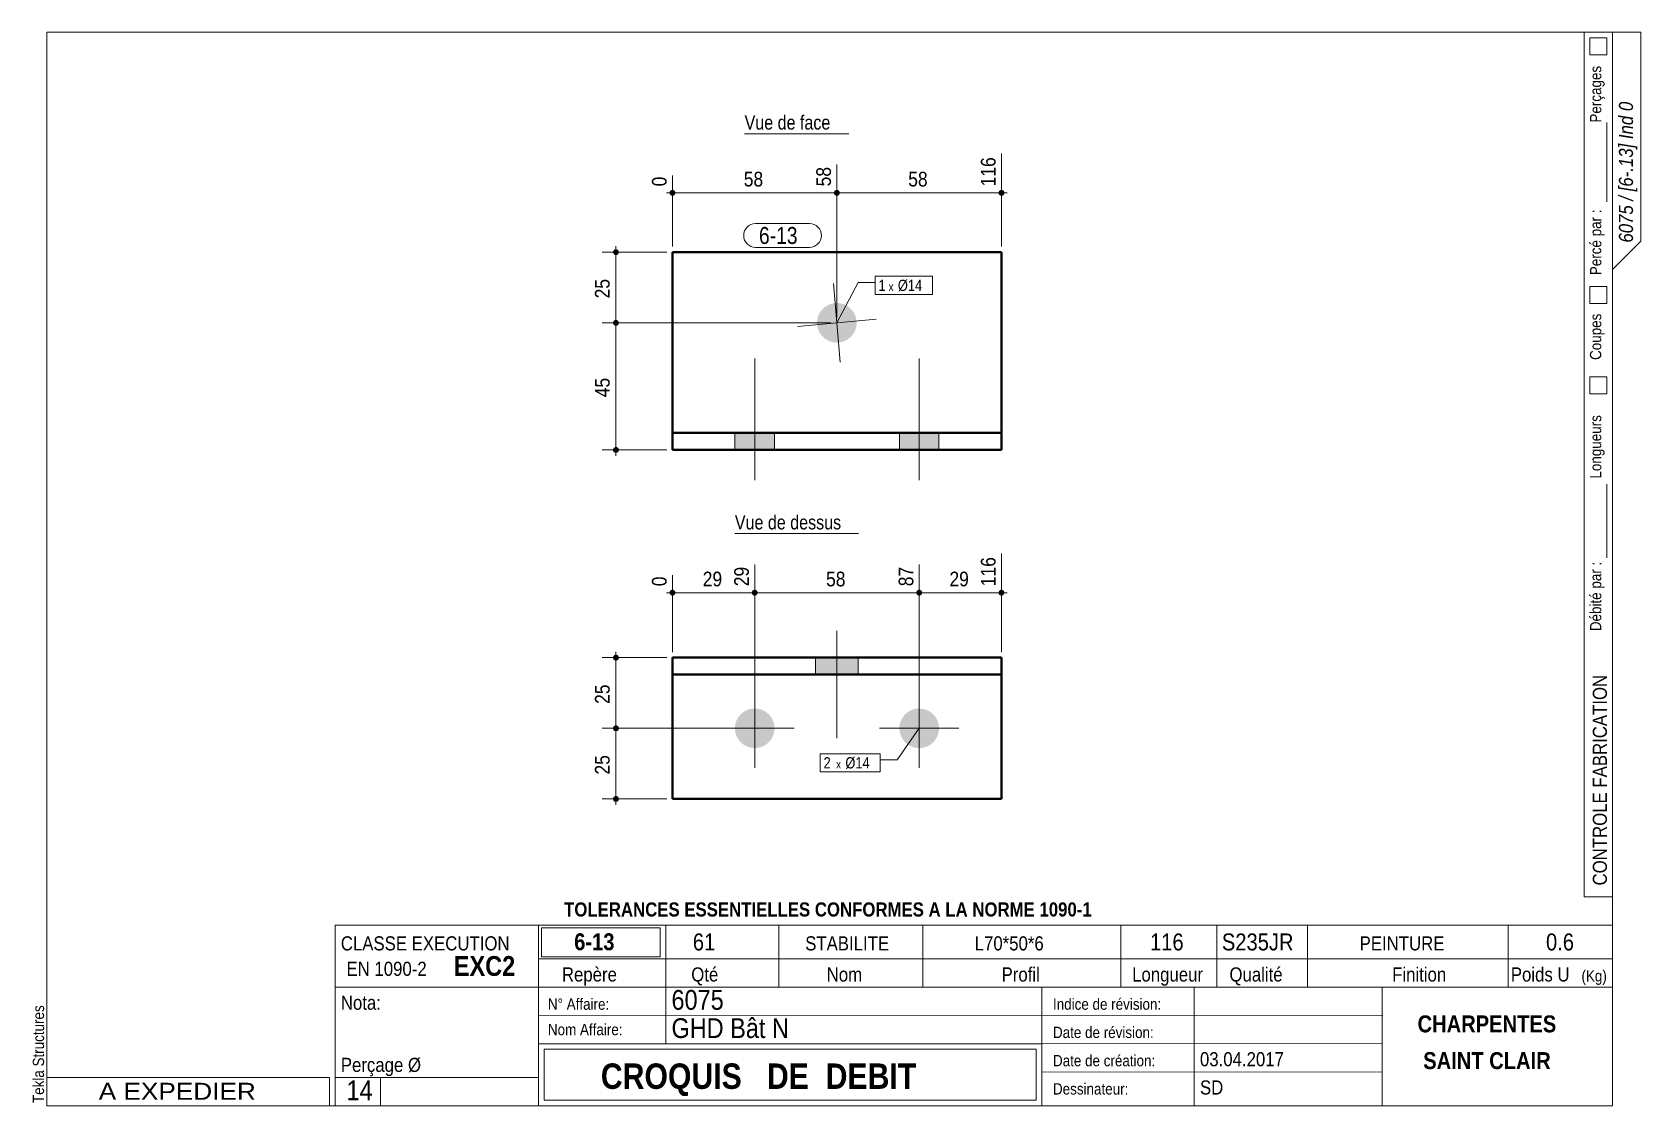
# Model space of a CAD drawing. Header units: millimetres. Extents: x 2 to 287, y 5 to 195.
import ezdxf

# ---------------------------------------------------------------- set-up
doc = ezdxf.new("R2010")
doc.units = ezdxf.units.MM
for name, color, linetype, lineweight in [('Autre type objet', 1, 'Continuous', 0), ('Boulon', 7, 'Continuous', 0), ('Cotation', 7, 'Continuous', 0), ('Désignation boulon', 3, 'Continuous', 0), ('Feuille dessin', 5, 'Continuous', 0), ('Piece', 2, 'Continuous', 0), ('Repère pièce', 3, 'Continuous', 0)]:
    doc.layers.add(name, color=color, linetype=linetype, lineweight=lineweight)
doc.styles.add('ARIAL', font='ARIAL.TTF')
doc.styles.add('ARIAL_BOLD', font='ARIALBD.TTF')
doc.styles.add('ARIAL_ITALIC', font='ARIALI.TTF')
doc.styles.add('ARIAL_NARROW', font='ARIAL.TTF')
doc.styles.add('COMIC_SANS_MS', font='COMIC.TTF')

# ---------------------------------------------------------------- blocks, each defined once
blk = doc.blocks.new('*A1')
at = {"layer": 'Boulon'}
blk.add_hatch(color=256, dxfattribs=at).paths.add_polyline_path([(148.25, 143.78), (148.26, 143.69), (148.26, 143.61), (148.26, 143.52), (148.26, 143.44), (148.25, 143.35), (148.25, 143.26), (148.24, 143.18), (148.23, 143.09), (148.22, 143.01), (148.2, 142.92), (148.18, 142.84), (148.17, 142.76), (148.14, 142.67), (148.12, 142.59), (148.1, 142.51), (148.07, 142.43), (148.04, 142.35), (148.01, 142.26), (147.98, 142.19), (147.94, 142.11), (147.91, 142.03), (147.87, 141.95), (147.83, 141.88), (147.78, 141.8), (147.74, 141.73), (147.69, 141.66), (147.65, 141.58), (147.6, 141.51), (147.55, 141.45), (147.49, 141.38), (147.44, 141.31), (147.38, 141.25), (147.33, 141.18), (147.27, 141.12), (147.21, 141.06), (147.14, 141), (147.08, 140.94), (147.01, 140.89), (146.95, 140.83), (146.88, 140.78), (146.81, 140.73), (146.74, 140.68), (146.67, 140.63), (146.6, 140.58), (146.52, 140.54), (146.45, 140.5), (146.37, 140.46), (146.3, 140.42), (146.22, 140.38), (146.14, 140.35), (146.06, 140.31), (145.98, 140.28), (145.9, 140.25), (145.82, 140.23), (145.74, 140.2), (145.65, 140.18), (145.57, 140.16), (145.49, 140.14), (145.4, 140.12), (145.32, 140.11), (145.23, 140.09), (145.15, 140.08), (145.06, 140.08), (144.98, 140.07), (144.89, 140.07), (144.8, 140.06), (144.72, 140.06), (144.63, 140.07), (144.55, 140.07), (144.46, 140.08), (144.38, 140.08), (144.29, 140.09), (144.21, 140.11), (144.12, 140.12), (144.04, 140.14), (143.95, 140.16), (143.87, 140.18), (143.79, 140.2), (143.7, 140.23), (143.62, 140.25), (143.54, 140.28), (143.46, 140.31), (143.38, 140.35), (143.3, 140.38), (143.23, 140.42), (143.15, 140.46), (143.07, 140.5), (143, 140.54), (142.93, 140.58), (142.85, 140.63), (142.78, 140.68), (142.71, 140.73), (142.64, 140.78), (142.57, 140.83), (142.51, 140.88), (142.44, 140.94), (142.38, 141), (142.32, 141.06), (142.26, 141.12), (142.2, 141.18), (142.14, 141.24), (142.08, 141.31), (142.03, 141.37), (141.98, 141.44), (141.92, 141.51), (141.87, 141.58), (141.83, 141.65), (141.78, 141.73), (141.74, 141.8), (141.69, 141.87), (141.65, 141.95), (141.62, 142.03), (141.58, 142.1), (141.54, 142.18), (141.51, 142.26), (141.48, 142.34), (141.45, 142.42), (141.42, 142.5), (141.4, 142.59), (141.38, 142.67), (141.35, 142.75), (141.34, 142.84), (141.32, 142.92), (141.3, 143.01), (141.29, 143.09), (141.28, 143.18), (141.27, 143.26), (141.27, 143.35), (141.26, 143.43), (141.26, 143.52), (141.26, 143.6), (141.26, 143.69), (141.27, 143.78), (141.27, 143.86), (141.28, 143.95), (141.29, 144.03), (141.3, 144.12), (141.32, 144.2), (141.34, 144.29), (141.35, 144.37), (141.38, 144.45), (141.4, 144.54), (141.42, 144.62), (141.45, 144.7), (141.48, 144.78), (141.51, 144.86), (141.54, 144.94), (141.58, 145.02), (141.61, 145.1), (141.65, 145.17), (141.69, 145.25), (141.74, 145.32), (141.78, 145.4), (141.83, 145.47), (141.87, 145.54), (141.92, 145.61), (141.97, 145.68), (142.03, 145.75), (142.08, 145.81), (142.14, 145.88), (142.19, 145.94), (142.25, 146.01), (142.31, 146.07), (142.38, 146.13), (142.44, 146.18), (142.51, 146.24), (142.57, 146.29), (142.64, 146.35), (142.71, 146.4), (142.78, 146.45), (142.85, 146.5), (142.92, 146.54), (143, 146.59), (143.07, 146.63), (143.15, 146.67), (143.22, 146.71), (143.3, 146.74), (143.38, 146.78), (143.46, 146.81), (143.54, 146.84), (143.62, 146.87), (143.7, 146.9), (143.78, 146.92), (143.87, 146.95), (143.95, 146.97), (144.03, 146.99), (144.12, 147), (144.2, 147.02), (144.29, 147.03), (144.37, 147.04), (144.46, 147.05), (144.54, 147.06), (144.63, 147.06), (144.72, 147.06), (144.8, 147.06), (144.89, 147.06), (144.97, 147.06), (145.06, 147.05), (145.14, 147.04), (145.23, 147.03), (145.31, 147.02), (145.4, 147), (145.48, 146.99), (145.57, 146.97), (145.65, 146.95), (145.73, 146.92), (145.82, 146.9), (145.9, 146.87), (145.98, 146.84), (146.06, 146.81), (146.14, 146.78), (146.22, 146.75), (146.29, 146.71), (146.37, 146.67), (146.45, 146.63), (146.52, 146.59), (146.59, 146.54), (146.67, 146.5), (146.74, 146.45), (146.81, 146.4), (146.88, 146.35), (146.95, 146.3), (147.01, 146.24), (147.08, 146.19), (147.14, 146.13), (147.2, 146.07), (147.26, 146.01), (147.32, 145.95), (147.38, 145.88), (147.44, 145.82), (147.49, 145.75), (147.54, 145.68), (147.6, 145.61), (147.64, 145.54), (147.69, 145.47), (147.74, 145.4), (147.78, 145.33), (147.83, 145.25), (147.87, 145.18), (147.9, 145.1), (147.94, 145.02), (147.98, 144.94), (148.01, 144.86), (148.04, 144.78), (148.07, 144.7), (148.1, 144.62), (148.12, 144.54), (148.14, 144.46), (148.16, 144.37), (148.18, 144.29), (148.2, 144.21), (148.22, 144.12), (148.23, 144.04), (148.24, 143.95), (148.25, 143.86)], flags=17)
at = {"layer": 'Boulon', "linetype": 'Continuous', "lineweight": 0}
for p, q in [((145.36, 136.59), (144.16, 150.54)), ((137.79, 142.92), (151.73, 144.2))]:
    blk.add_line(p, q, dxfattribs=at)
blk = doc.blocks.new('*A2')
at = {"layer": 'Boulon'}
for points in [[(133.73, 124.07), (133.73, 121.07), (126.73, 121.07), (126.73, 124.07)], [(162.83, 124.07), (162.83, 121.07), (155.83, 121.07), (155.83, 124.07)]]:
    blk.add_hatch(color=256, dxfattribs=at).paths.add_polyline_path(points, flags=17)
at = {"layer": 'Boulon', "linetype": 'Continuous', "lineweight": 0}
for p, q in [((130.23, 115.74), (130.23, 137.24)), ((159.33, 115.74), (159.33, 137.24)), ((126.73, 124.07), (126.73, 121.07)), ((133.73, 124.07), (133.73, 121.07)), ((155.83, 124.07), (155.83, 121.07)), ((162.83, 124.07), (162.83, 121.07))]:
    blk.add_line(p, q, dxfattribs=at)
blk = doc.blocks.new('*A3')
at = {"layer": 'Piece', "color": 2, "linetype": 'Continuous', "lineweight": 40}
for p, q in [((115.68, 156.07), (173.88, 156.07)), ((115.68, 156.07), (115.68, 124.07)), ((173.88, 156.07), (173.88, 124.07)), ((115.68, 124.07), (115.68, 121.07)), ((173.88, 124.07), (115.68, 124.07)), ((173.88, 124.07), (173.88, 121.07)), ((115.68, 121.07), (173.88, 121.07))]:
    blk.add_line(p, q, dxfattribs=at)
blk = doc.blocks.new('*A4')
at = {"layer": 'Boulon'}
blk.add_hatch(color=256, dxfattribs=at).paths.add_polyline_path([(140.97, 81.31), (140.97, 84.31), (148.55, 84.31), (148.55, 81.31)], flags=17)
at = {"layer": 'Boulon', "linetype": 'Continuous', "lineweight": 0}
for p, q in [((144.76, 89.06), (144.76, 70.06)), ((140.97, 84.31), (140.97, 81.31)), ((148.55, 84.31), (148.55, 81.31))]:
    blk.add_line(p, q, dxfattribs=at)
blk = doc.blocks.new('*A5')
at = {"layer": 'Boulon'}
for points in [[(130.14, 68.31), (130.06, 68.31), (129.97, 68.32), (129.88, 68.33), (129.8, 68.34), (129.71, 68.35), (129.63, 68.36), (129.54, 68.38), (129.46, 68.4), (129.38, 68.42), (129.29, 68.44), (129.21, 68.46), (129.13, 68.49), (129.05, 68.52), (128.97, 68.55), (128.89, 68.58), (128.81, 68.61), (128.73, 68.65), (128.65, 68.68), (128.58, 68.72), (128.5, 68.77), (128.43, 68.81), (128.36, 68.85), (128.28, 68.9), (128.21, 68.95), (128.14, 69), (128.07, 69.05), (128.01, 69.11), (127.94, 69.16), (127.88, 69.22), (127.81, 69.28), (127.75, 69.34), (127.69, 69.4), (127.63, 69.46), (127.58, 69.52), (127.52, 69.59), (127.47, 69.66), (127.42, 69.73), (127.37, 69.8), (127.32, 69.87), (127.27, 69.94), (127.23, 70.01), (127.18, 70.09), (127.14, 70.16), (127.1, 70.24), (127.06, 70.31), (127.03, 70.39), (126.99, 70.47), (126.96, 70.55), (126.93, 70.63), (126.9, 70.71), (126.88, 70.79), (126.85, 70.88), (126.83, 70.96), (126.81, 71.04), (126.79, 71.13), (126.78, 71.21), (126.77, 71.3), (126.75, 71.38), (126.74, 71.47), (126.74, 71.55), (126.73, 71.64), (126.73, 71.72), (126.73, 71.81), (126.73, 71.9), (126.73, 71.98), (126.74, 72.07), (126.74, 72.15), (126.75, 72.24), (126.77, 72.32), (126.78, 72.41), (126.79, 72.49), (126.81, 72.58), (126.83, 72.66), (126.85, 72.74), (126.88, 72.83), (126.9, 72.91), (126.93, 72.99), (126.96, 73.07), (126.99, 73.15), (127.03, 73.23), (127.06, 73.31), (127.1, 73.38), (127.14, 73.46), (127.18, 73.54), (127.23, 73.61), (127.27, 73.68), (127.32, 73.76), (127.37, 73.83), (127.42, 73.9), (127.47, 73.96), (127.52, 74.03), (127.58, 74.1), (127.63, 74.16), (127.69, 74.22), (127.75, 74.29), (127.81, 74.35), (127.88, 74.4), (127.94, 74.46), (128.01, 74.52), (128.07, 74.57), (128.14, 74.62), (128.21, 74.67), (128.28, 74.72), (128.36, 74.77), (128.43, 74.81), (128.5, 74.86), (128.58, 74.9), (128.65, 74.94), (128.73, 74.97), (128.81, 75.01), (128.89, 75.04), (128.97, 75.08), (129.05, 75.11), (129.13, 75.13), (129.21, 75.16), (129.29, 75.18), (129.38, 75.21), (129.46, 75.23), (129.54, 75.24), (129.63, 75.26), (129.71, 75.27), (129.8, 75.28), (129.88, 75.29), (129.97, 75.3), (130.06, 75.31), (130.14, 75.31), (130.23, 75.31), (130.31, 75.31), (130.4, 75.31), (130.49, 75.3), (130.57, 75.29), (130.66, 75.28), (130.74, 75.27), (130.83, 75.26), (130.91, 75.24), (130.99, 75.23), (131.08, 75.21), (131.16, 75.18), (131.24, 75.16), (131.33, 75.13), (131.41, 75.11), (131.49, 75.08), (131.57, 75.04), (131.65, 75.01), (131.72, 74.97), (131.8, 74.94), (131.88, 74.9), (131.95, 74.86), (132.03, 74.81), (132.1, 74.77), (132.17, 74.72), (132.24, 74.67), (132.31, 74.62), (132.38, 74.57), (132.45, 74.52), (132.51, 74.46), (132.58, 74.4), (132.64, 74.35), (132.7, 74.29), (132.76, 74.22), (132.82, 74.16), (132.88, 74.1), (132.93, 74.03), (132.99, 73.96), (133.04, 73.9), (133.09, 73.83), (133.14, 73.76), (133.18, 73.68), (133.23, 73.61), (133.27, 73.54), (133.31, 73.46), (133.35, 73.38), (133.39, 73.31), (133.43, 73.23), (133.46, 73.15), (133.49, 73.07), (133.52, 72.99), (133.55, 72.91), (133.58, 72.83), (133.6, 72.74), (133.62, 72.66), (133.64, 72.58), (133.66, 72.49), (133.68, 72.41), (133.69, 72.32), (133.7, 72.24), (133.71, 72.15), (133.72, 72.07), (133.72, 71.98), (133.73, 71.9), (133.73, 71.81), (133.73, 71.72), (133.72, 71.64), (133.72, 71.55), (133.71, 71.47), (133.7, 71.38), (133.69, 71.3), (133.68, 71.21), (133.66, 71.13), (133.64, 71.04), (133.62, 70.96), (133.6, 70.88), (133.58, 70.79), (133.55, 70.71), (133.52, 70.63), (133.49, 70.55), (133.46, 70.47), (133.43, 70.39), (133.39, 70.31), (133.35, 70.24), (133.31, 70.16), (133.27, 70.09), (133.23, 70.01), (133.18, 69.94), (133.14, 69.87), (133.09, 69.8), (133.04, 69.73), (132.99, 69.66), (132.93, 69.59), (132.88, 69.52), (132.82, 69.46), (132.76, 69.4), (132.7, 69.34), (132.64, 69.28), (132.58, 69.22), (132.51, 69.16), (132.45, 69.11), (132.38, 69.05), (132.31, 69), (132.24, 68.95), (132.17, 68.9), (132.1, 68.85), (132.03, 68.81), (131.95, 68.77), (131.88, 68.72), (131.8, 68.68), (131.72, 68.65), (131.65, 68.61), (131.57, 68.58), (131.49, 68.55), (131.41, 68.52), (131.33, 68.49), (131.24, 68.46), (131.16, 68.44), (131.08, 68.42), (130.99, 68.4), (130.91, 68.38), (130.83, 68.36), (130.74, 68.35), (130.66, 68.34), (130.57, 68.33), (130.49, 68.32), (130.4, 68.31), (130.31, 68.31), (130.23, 68.31)], [(159.24, 68.31), (159.16, 68.31), (159.07, 68.32), (158.98, 68.33), (158.9, 68.34), (158.81, 68.35), (158.73, 68.36), (158.64, 68.38), (158.56, 68.4), (158.48, 68.42), (158.39, 68.44), (158.31, 68.46), (158.23, 68.49), (158.15, 68.52), (158.07, 68.55), (157.99, 68.58), (157.91, 68.61), (157.83, 68.65), (157.75, 68.68), (157.68, 68.72), (157.6, 68.77), (157.53, 68.81), (157.46, 68.85), (157.38, 68.9), (157.31, 68.95), (157.24, 69), (157.17, 69.05), (157.11, 69.11), (157.04, 69.16), (156.98, 69.22), (156.91, 69.28), (156.85, 69.34), (156.79, 69.4), (156.73, 69.46), (156.68, 69.52), (156.62, 69.59), (156.57, 69.66), (156.52, 69.73), (156.47, 69.8), (156.42, 69.87), (156.37, 69.94), (156.33, 70.01), (156.28, 70.09), (156.24, 70.16), (156.2, 70.24), (156.16, 70.31), (156.13, 70.39), (156.09, 70.47), (156.06, 70.55), (156.03, 70.63), (156, 70.71), (155.98, 70.79), (155.95, 70.88), (155.93, 70.96), (155.91, 71.04), (155.89, 71.13), (155.88, 71.21), (155.87, 71.3), (155.85, 71.38), (155.84, 71.47), (155.84, 71.55), (155.83, 71.64), (155.83, 71.72), (155.83, 71.81), (155.83, 71.9), (155.83, 71.98), (155.84, 72.07), (155.84, 72.15), (155.85, 72.24), (155.87, 72.32), (155.88, 72.41), (155.89, 72.49), (155.91, 72.58), (155.93, 72.66), (155.95, 72.74), (155.98, 72.83), (156, 72.91), (156.03, 72.99), (156.06, 73.07), (156.09, 73.15), (156.13, 73.23), (156.16, 73.31), (156.2, 73.38), (156.24, 73.46), (156.28, 73.54), (156.33, 73.61), (156.37, 73.68), (156.42, 73.76), (156.47, 73.83), (156.52, 73.9), (156.57, 73.96), (156.62, 74.03), (156.68, 74.1), (156.73, 74.16), (156.79, 74.22), (156.85, 74.29), (156.91, 74.35), (156.98, 74.4), (157.04, 74.46), (157.11, 74.52), (157.17, 74.57), (157.24, 74.62), (157.31, 74.67), (157.38, 74.72), (157.46, 74.77), (157.53, 74.81), (157.6, 74.86), (157.68, 74.9), (157.75, 74.94), (157.83, 74.97), (157.91, 75.01), (157.99, 75.04), (158.07, 75.08), (158.15, 75.11), (158.23, 75.13), (158.31, 75.16), (158.39, 75.18), (158.48, 75.21), (158.56, 75.23), (158.64, 75.24), (158.73, 75.26), (158.81, 75.27), (158.9, 75.28), (158.98, 75.29), (159.07, 75.3), (159.16, 75.31), (159.24, 75.31), (159.33, 75.31), (159.41, 75.31), (159.5, 75.31), (159.59, 75.3), (159.67, 75.29), (159.76, 75.28), (159.84, 75.27), (159.93, 75.26), (160.01, 75.24), (160.09, 75.23), (160.18, 75.21), (160.26, 75.18), (160.34, 75.16), (160.43, 75.13), (160.51, 75.11), (160.59, 75.08), (160.67, 75.04), (160.75, 75.01), (160.82, 74.97), (160.9, 74.94), (160.98, 74.9), (161.05, 74.86), (161.13, 74.81), (161.2, 74.77), (161.27, 74.72), (161.34, 74.67), (161.41, 74.62), (161.48, 74.57), (161.55, 74.52), (161.61, 74.46), (161.68, 74.4), (161.74, 74.35), (161.8, 74.29), (161.86, 74.22), (161.92, 74.16), (161.98, 74.1), (162.03, 74.03), (162.09, 73.96), (162.14, 73.9), (162.19, 73.83), (162.24, 73.76), (162.28, 73.68), (162.33, 73.61), (162.37, 73.54), (162.41, 73.46), (162.45, 73.38), (162.49, 73.31), (162.53, 73.23), (162.56, 73.15), (162.59, 73.07), (162.62, 72.99), (162.65, 72.91), (162.68, 72.83), (162.7, 72.74), (162.72, 72.66), (162.74, 72.58), (162.76, 72.49), (162.78, 72.41), (162.79, 72.32), (162.8, 72.24), (162.81, 72.15), (162.82, 72.07), (162.82, 71.98), (162.83, 71.9), (162.83, 71.81), (162.83, 71.72), (162.82, 71.64), (162.82, 71.55), (162.81, 71.47), (162.8, 71.38), (162.79, 71.3), (162.78, 71.21), (162.76, 71.13), (162.74, 71.04), (162.72, 70.96), (162.7, 70.88), (162.68, 70.79), (162.65, 70.71), (162.62, 70.63), (162.59, 70.55), (162.56, 70.47), (162.53, 70.39), (162.49, 70.31), (162.45, 70.24), (162.41, 70.16), (162.37, 70.09), (162.33, 70.01), (162.28, 69.94), (162.24, 69.87), (162.19, 69.8), (162.14, 69.73), (162.09, 69.66), (162.03, 69.59), (161.98, 69.52), (161.92, 69.46), (161.86, 69.4), (161.8, 69.34), (161.74, 69.28), (161.68, 69.22), (161.61, 69.16), (161.55, 69.11), (161.48, 69.05), (161.41, 69), (161.34, 68.95), (161.27, 68.9), (161.2, 68.85), (161.13, 68.81), (161.05, 68.77), (160.98, 68.72), (160.9, 68.68), (160.82, 68.65), (160.75, 68.61), (160.67, 68.58), (160.59, 68.55), (160.51, 68.52), (160.43, 68.49), (160.34, 68.46), (160.26, 68.44), (160.18, 68.42), (160.09, 68.4), (160.01, 68.38), (159.93, 68.36), (159.84, 68.35), (159.76, 68.34), (159.67, 68.33), (159.59, 68.32), (159.5, 68.31), (159.41, 68.31), (159.33, 68.31)]]:
    blk.add_hatch(color=256, dxfattribs=at).paths.add_polyline_path(points, flags=17)
at = {"layer": 'Boulon', "linetype": 'Continuous', "lineweight": 0}
for p, q in [((130.23, 78.81), (130.23, 64.81)), ((159.33, 78.81), (159.33, 64.81)), ((123.23, 71.81), (137.23, 71.81)), ((152.33, 71.81), (166.33, 71.81))]:
    blk.add_line(p, q, dxfattribs=at)
blk = doc.blocks.new('*A6')
at = {"layer": 'Piece', "color": 2, "linetype": 'Continuous', "lineweight": 40}
for p, q in [((115.68, 59.310724), (115.68, 84.310724)), ((115.68, 84.310724), (173.88, 84.310724)), ((173.88, 84.310724), (173.88, 81.310724)), ((173.88, 81.310724), (115.68, 81.310724)), ((173.88, 59.310724), (173.88, 81.310724)), ((173.88, 59.310724), (115.68, 59.310724))]:
    blk.add_line(p, q, dxfattribs=at)
blk = doc.blocks.new('*A7')
at = {"layer": 'Feuille dessin', "linetype": 'Continuous', "lineweight": 0}
for p, q in [((282, 195), (5, 195)), ((5, 195), (5, 5)), ((282, 5), (282, 195)), ((5, 5), (282, 5))]:
    blk.add_line(p, q, dxfattribs=at)
at = {"layer": 'Feuille dessin', "style": 'ARIAL', "width": 0.85}
blk.add_text('Tekla Structures', height=2, rotation=90, dxfattribs=at).set_placement((4.5, 5.5))
blk = doc.blocks.new('*A8')
at = {"layer": 'Autre type objet', "linetype": 'Continuous', "lineweight": 0}
for p, q in [((277, 42), (277, 195)), ((277, 195), (287, 195)), ((278, 194), (278, 191)), ((281, 194), (278, 194)), ((281, 191), (281, 194)), ((282, 42), (282, 195)), ((287, 195), (287, 158)), ((278, 191), (281, 191)), ((281, 165), (281, 179)), ((287, 158), (282, 153)), ((278, 150), (278, 147)), ((281, 150), (278, 150)), ((281, 147), (281, 150)), ((278, 147), (281, 147)), ((278, 134), (278, 131)), ((281, 134), (278, 134)), ((281, 131), (281, 134)), ((278, 131), (281, 131)), ((281, 102), (281, 115)), ((277, 42), (282, 42))]:
    blk.add_line(p, q, dxfattribs=at)
at = {"layer": 'Autre type objet', "width": 0.85}
for s, height, style, p in [('Perçages', 2, 'ARIAL', (280, 179)), ('6075 / [6-.13] Ind 0', 2.5, 'ARIAL_ITALIC', (285.619109, 157.760245)), ('Percé par :', 2, 'ARIAL', (280, 152)), ('Coupes', 2, 'ARIAL', (280, 137)), ('Longueurs', 2, 'ARIAL', (280, 116)), ('Débité par :', 2, 'ARIAL', (280, 89)), ('CONTROLE FABRICATION', 2.5, 'ARIAL', (281, 44))]:
    blk.add_text(s, height=height, rotation=90, dxfattribs=dict(at, style=style)).set_placement(p)
blk = doc.blocks.new('*A9')
at = {"layer": 'Autre type objet', "linetype": 'Continuous', "lineweight": 0}
for p, q in [((56, 37), (92, 37)), ((56, 37), (56, 10)), ((92, 37), (92, 10)), ((56, 26), (92, 26)), ((56, 10), (92, 10)), ((56, 5), (56, 10)), ((64, 5), (64, 10)), ((56, 5), (64, 5))]:
    blk.add_line(p, q, dxfattribs=at)
at = {"layer": 'Autre type objet', "width": 0.85}
for s, height, style, p in [('CLASSE EXECUTION', 2.5, 'ARIAL', (57, 32.5)), ('EXC2', 3.5, 'ARIAL_BOLD', (77, 28)), ('EN 1090-2', 2.5, 'ARIAL', (58, 28)), ('Nota:', 2.5, 'ARIAL', (57, 22)), ('Perçage Ø', 2.5, 'ARIAL', (57, 11)), ('14', 3.5, 'ARIAL_NARROW', (58.014234, 6))]:
    blk.add_text(s, height=height, dxfattribs=dict(at, style=style)).set_placement(p)
blk = doc.blocks.new('*A10')
at = {"layer": 'Autre type objet', "linetype": 'Continuous', "lineweight": 0}
for p, q in [((92, 37), (282, 37)), ((92, 37), (92, 31)), ((114.5, 31), (114.5, 37)), ((134.5, 31), (134.5, 37)), ((160, 31), (160, 37)), ((195, 31), (195, 37)), ((212, 31), (212, 37)), ((228, 31), (228, 37)), ((263.5, 31), (263.5, 37)), ((282, 31), (282, 37)), ((92.51953, 36.5), (113.5, 36.5)), ((92.51953, 31.394341), (92.51953, 36.5)), ((113.5, 36.5), (113.5, 31.394341)), ((113.5, 31.394341), (92.51953, 31.394341)), ((92, 31), (282, 31)), ((92, 31), (92, 5)), ((114.5, 16), (114.5, 31)), ((134.5, 26), (134.5, 31)), ((160, 26), (160, 31)), ((195, 26), (195, 31)), ((212, 26), (212, 31)), ((228, 26), (228, 31)), ((263.5, 26), (263.5, 31)), ((282, 5), (282, 31)), ((92, 26), (282, 26)), ((181, 26), (181, 5)), ((208, 26), (208, 5)), ((241.262466, 5), (241.262466, 26)), ((92, 21), (241.327069, 20.935451)), ((92, 16), (181, 16)), ((93, 15), (180, 15)), ((93, 6), (93, 15)), ((180, 15), (180, 6)), ((181, 16), (241.297815, 16.021151)), ((181, 11), (241.217807, 10.969512)), ((180, 6), (93, 6)), ((92, 5), (282, 5))]:
    blk.add_line(p, q, dxfattribs=at)
at = {"layer": 'Autre type objet', "width": 0.85}
for s, height, style, p in [('TOLERANCES ESSENTIELLES CONFORMES A LA NORME 1090-1', 2.5, 'ARIAL_BOLD', (96.5, 38.5)), ('6-13', 3, 'ARIAL_BOLD', (98.285724, 32.540141)), ('61', 3, 'ARIAL', (119.277344, 32.5)), ('STABILITE', 2.5, 'ARIAL', (139.159546, 32.5)), ('L70*50*6', 2.5, 'ARIAL', (169.146973, 32.5)), ('116', 3, 'ARIAL', (200.165771, 32.5)), ('S235JR', 3, 'ARIAL', (212.880127, 32.5)), ('PEINTURE', 2.5, 'ARIAL', (237.24646, 32.5)), ('0.6', 3, 'ARIAL', (270.222412, 32.5)), ('Repère', 2.5, 'ARIAL', (96.112978, 27)), ('Qté', 2.5, 'ARIAL', (119, 27)), ('Nom', 2.5, 'ARIAL', (142.961426, 27)), ('Profil', 2.5, 'ARIAL', (173.903564, 27)), ('Longueur', 2.5, 'ARIAL', (197, 27)), ('Qualité', 2.5, 'ARIAL', (214.218018, 27)), ('Finition', 2.5, 'ARIAL', (243, 27)), ('Poids U', 2.5, 'ARIAL', (264, 27)), ('(Kg)', 2, 'ARIAL', (276.5, 27)), ('N° Affaire:', 2, 'ARIAL', (93.640566, 22)), ('6075', 3.5, 'ARIAL', (115.5, 22)), ('Indice de révision:', 2, 'ARIAL', (183, 22)), ('GHD Bât N', 3.5, 'ARIAL', (115.5, 17)), ('CHARPENTES', 3, 'ARIAL_BOLD', (247.5, 18)), ('Nom Affaire:', 2, 'ARIAL', (93.640566, 17.5)), ('Date de révision:', 2, 'ARIAL', (183, 17)), ('03.04.2017', 2.5, 'ARIAL', (209, 12)), ('SAINT CLAIR', 3, 'ARIAL_BOLD', (248.5, 11.5)), ('CROQUIS   DE  DEBIT', 4.5, 'ARIAL_BOLD', (103, 8)), ('Date de création:', 2, 'ARIAL', (183, 12)), ('Dessinateur:', 2, 'ARIAL', (183, 7)), ('SD', 2.5, 'ARIAL', (209, 7))]:
    blk.add_text(s, height=height, dxfattribs=dict(at, style=style)).set_placement(p)
blk = doc.blocks.new('*A11')
at = {"layer": 'Autre type objet', "linetype": 'Continuous', "lineweight": 0}
for p, q in [((5, 10), (55, 10)), ((5, 10), (5, 5)), ((55, 10), (55, 5)), ((5, 5), (55, 5))]:
    blk.add_line(p, q, dxfattribs=at)
at = {"layer": 'Autre type objet', "style": 'ARIAL', "width": 1.105}
blk.add_text('A EXPEDIER', height=3, dxfattribs=at).set_placement((14.169647, 6.073465))
blk = doc.blocks.new('*A12')
at = {"layer": 'Cotation'}
for points in [[(105.65, 143.04), (105.63, 143.05), (105.6, 143.05), (105.58, 143.05), (105.55, 143.06), (105.53, 143.07), (105.5, 143.07), (105.48, 143.08), (105.46, 143.09), (105.43, 143.1), (105.41, 143.12), (105.39, 143.13), (105.37, 143.15), (105.35, 143.16), (105.33, 143.18), (105.31, 143.2), (105.29, 143.21), (105.28, 143.23), (105.26, 143.25), (105.25, 143.27), (105.23, 143.3), (105.22, 143.32), (105.21, 143.34), (105.2, 143.36), (105.19, 143.39), (105.18, 143.41), (105.18, 143.44), (105.17, 143.46), (105.17, 143.49), (105.16, 143.51), (105.16, 143.54), (105.16, 143.56), (105.16, 143.59), (105.16, 143.61), (105.17, 143.64), (105.17, 143.66), (105.18, 143.69), (105.18, 143.71), (105.19, 143.74), (105.2, 143.76), (105.21, 143.79), (105.22, 143.81), (105.23, 143.83), (105.25, 143.85), (105.26, 143.87), (105.28, 143.89), (105.29, 143.91), (105.31, 143.93), (105.33, 143.95), (105.35, 143.96), (105.37, 143.98), (105.39, 144), (105.41, 144.01), (105.43, 144.02), (105.46, 144.03), (105.48, 144.04), (105.5, 144.05), (105.53, 144.06), (105.55, 144.07), (105.58, 144.07), (105.6, 144.08), (105.63, 144.08), (105.65, 144.08), (105.68, 144.08), (105.71, 144.08), (105.73, 144.08), (105.76, 144.08), (105.78, 144.07), (105.81, 144.07), (105.83, 144.06), (105.86, 144.05), (105.88, 144.04), (105.9, 144.03), (105.93, 144.02), (105.95, 144.01), (105.97, 144), (105.99, 143.98), (106.01, 143.96), (106.03, 143.95), (106.05, 143.93), (106.07, 143.91), (106.08, 143.89), (106.1, 143.87), (106.11, 143.85), (106.13, 143.83), (106.14, 143.81), (106.15, 143.79), (106.16, 143.76), (106.17, 143.74), (106.18, 143.71), (106.18, 143.69), (106.19, 143.66), (106.19, 143.64), (106.2, 143.61), (106.2, 143.59), (106.2, 143.56), (106.2, 143.54), (106.2, 143.51), (106.19, 143.49), (106.19, 143.46), (106.18, 143.44), (106.18, 143.41), (106.17, 143.39), (106.16, 143.36), (106.15, 143.34), (106.14, 143.32), (106.13, 143.3), (106.11, 143.27), (106.1, 143.25), (106.08, 143.23), (106.07, 143.21), (106.05, 143.2), (106.03, 143.18), (106.01, 143.16), (105.99, 143.15), (105.97, 143.13), (105.95, 143.12), (105.93, 143.1), (105.9, 143.09), (105.88, 143.08), (105.86, 143.07), (105.83, 143.07), (105.81, 143.06), (105.78, 143.05), (105.76, 143.05), (105.73, 143.05), (105.71, 143.04), (105.68, 143.04)], [(105.65, 120.55), (105.63, 120.55), (105.6, 120.56), (105.58, 120.56), (105.55, 120.57), (105.53, 120.57), (105.5, 120.58), (105.48, 120.59), (105.46, 120.6), (105.43, 120.61), (105.41, 120.62), (105.39, 120.64), (105.37, 120.65), (105.35, 120.67), (105.33, 120.68), (105.31, 120.7), (105.29, 120.72), (105.28, 120.74), (105.26, 120.76), (105.25, 120.78), (105.23, 120.8), (105.22, 120.82), (105.21, 120.85), (105.2, 120.87), (105.19, 120.89), (105.18, 120.92), (105.18, 120.94), (105.17, 120.97), (105.17, 120.99), (105.16, 121.02), (105.16, 121.04), (105.16, 121.07), (105.16, 121.1), (105.16, 121.12), (105.17, 121.15), (105.17, 121.17), (105.18, 121.2), (105.18, 121.22), (105.19, 121.25), (105.2, 121.27), (105.21, 121.29), (105.22, 121.32), (105.23, 121.34), (105.25, 121.36), (105.26, 121.38), (105.28, 121.4), (105.29, 121.42), (105.31, 121.44), (105.33, 121.46), (105.35, 121.47), (105.37, 121.49), (105.39, 121.5), (105.41, 121.52), (105.43, 121.53), (105.46, 121.54), (105.48, 121.55), (105.5, 121.56), (105.53, 121.57), (105.55, 121.57), (105.58, 121.58), (105.6, 121.58), (105.63, 121.59), (105.65, 121.59), (105.68, 121.59), (105.71, 121.59), (105.73, 121.59), (105.76, 121.58), (105.78, 121.58), (105.81, 121.57), (105.83, 121.57), (105.86, 121.56), (105.88, 121.55), (105.9, 121.54), (105.93, 121.53), (105.95, 121.52), (105.97, 121.5), (105.99, 121.49), (106.01, 121.47), (106.03, 121.46), (106.05, 121.44), (106.07, 121.42), (106.08, 121.4), (106.1, 121.38), (106.11, 121.36), (106.13, 121.34), (106.14, 121.32), (106.15, 121.29), (106.16, 121.27), (106.17, 121.25), (106.18, 121.22), (106.18, 121.2), (106.19, 121.17), (106.19, 121.15), (106.2, 121.12), (106.2, 121.1), (106.2, 121.07), (106.2, 121.04), (106.2, 121.02), (106.19, 120.99), (106.19, 120.97), (106.18, 120.94), (106.18, 120.92), (106.17, 120.89), (106.16, 120.87), (106.15, 120.85), (106.14, 120.82), (106.13, 120.8), (106.11, 120.78), (106.1, 120.76), (106.08, 120.74), (106.07, 120.72), (106.05, 120.7), (106.03, 120.68), (106.01, 120.67), (105.99, 120.65), (105.97, 120.64), (105.95, 120.62), (105.93, 120.61), (105.9, 120.6), (105.88, 120.59), (105.86, 120.58), (105.83, 120.57), (105.81, 120.57), (105.78, 120.56), (105.76, 120.56), (105.73, 120.55), (105.71, 120.55), (105.68, 120.55)]]:
    blk.add_hatch(color=256, dxfattribs=at).paths.add_polyline_path(points, flags=17)
at = {"layer": 'Cotation', "linetype": 'Continuous', "lineweight": 0}
for p, q in [((143.76, 143.56), (103.26, 143.56)), ((104.64, 143.56), (106.72, 143.56)), ((105.68, 144.6), (105.68, 142.52)), ((105.68, 143.56), (105.68, 144.6)), ((105.68, 121.07), (105.68, 143.56)), ((114.68, 121.07), (103.26, 121.07)), ((104.64, 121.07), (106.72, 121.07)), ((105.68, 122.11), (105.68, 120.03)), ((105.68, 121.07), (105.68, 120.03))]:
    blk.add_line(p, q, dxfattribs=at)
at = {"layer": 'Cotation'}
for p in [(105.68, 143.56), (105.68, 121.07)]:
    blk.add_point(p, dxfattribs=at)
at = {"layer": 'Cotation', "style": 'ARIAL', "width": 0.85}
blk.add_text('45', height=2.6, rotation=90.0002, dxfattribs=at).set_placement((104.56, 130.39))
blk = doc.blocks.new('*A13')
at = {"layer": 'Cotation'}
for points in [[(105.65, 155.55), (105.63, 155.55), (105.6, 155.56), (105.58, 155.56), (105.55, 155.57), (105.53, 155.57), (105.5, 155.58), (105.48, 155.59), (105.46, 155.6), (105.43, 155.61), (105.41, 155.62), (105.39, 155.64), (105.37, 155.65), (105.35, 155.67), (105.33, 155.68), (105.31, 155.7), (105.29, 155.72), (105.28, 155.74), (105.26, 155.76), (105.25, 155.78), (105.23, 155.8), (105.22, 155.82), (105.21, 155.85), (105.2, 155.87), (105.19, 155.89), (105.18, 155.92), (105.18, 155.94), (105.17, 155.97), (105.17, 155.99), (105.16, 156.02), (105.16, 156.04), (105.16, 156.07), (105.16, 156.1), (105.16, 156.12), (105.17, 156.15), (105.17, 156.17), (105.18, 156.2), (105.18, 156.22), (105.19, 156.25), (105.2, 156.27), (105.21, 156.29), (105.22, 156.32), (105.23, 156.34), (105.25, 156.36), (105.26, 156.38), (105.28, 156.4), (105.29, 156.42), (105.31, 156.44), (105.33, 156.46), (105.35, 156.47), (105.37, 156.49), (105.39, 156.5), (105.41, 156.52), (105.43, 156.53), (105.46, 156.54), (105.48, 156.55), (105.5, 156.56), (105.53, 156.57), (105.55, 156.57), (105.58, 156.58), (105.6, 156.58), (105.63, 156.59), (105.65, 156.59), (105.68, 156.59), (105.71, 156.59), (105.73, 156.59), (105.76, 156.58), (105.78, 156.58), (105.81, 156.57), (105.83, 156.57), (105.86, 156.56), (105.88, 156.55), (105.9, 156.54), (105.93, 156.53), (105.95, 156.52), (105.97, 156.5), (105.99, 156.49), (106.01, 156.47), (106.03, 156.46), (106.05, 156.44), (106.07, 156.42), (106.08, 156.4), (106.1, 156.38), (106.11, 156.36), (106.13, 156.34), (106.14, 156.32), (106.15, 156.29), (106.16, 156.27), (106.17, 156.25), (106.18, 156.22), (106.18, 156.2), (106.19, 156.17), (106.19, 156.15), (106.2, 156.12), (106.2, 156.1), (106.2, 156.07), (106.2, 156.04), (106.2, 156.02), (106.19, 155.99), (106.19, 155.97), (106.18, 155.94), (106.18, 155.92), (106.17, 155.89), (106.16, 155.87), (106.15, 155.85), (106.14, 155.82), (106.13, 155.8), (106.11, 155.78), (106.1, 155.76), (106.08, 155.74), (106.07, 155.72), (106.05, 155.7), (106.03, 155.68), (106.01, 155.67), (105.99, 155.65), (105.97, 155.64), (105.95, 155.62), (105.93, 155.61), (105.9, 155.6), (105.88, 155.59), (105.86, 155.58), (105.83, 155.57), (105.81, 155.57), (105.78, 155.56), (105.76, 155.56), (105.73, 155.55), (105.71, 155.55), (105.68, 155.55)], [(105.65, 143.04), (105.63, 143.05), (105.6, 143.05), (105.58, 143.05), (105.55, 143.06), (105.53, 143.07), (105.5, 143.07), (105.48, 143.08), (105.46, 143.09), (105.43, 143.1), (105.41, 143.12), (105.39, 143.13), (105.37, 143.15), (105.35, 143.16), (105.33, 143.18), (105.31, 143.2), (105.29, 143.21), (105.28, 143.23), (105.26, 143.25), (105.25, 143.27), (105.23, 143.3), (105.22, 143.32), (105.21, 143.34), (105.2, 143.36), (105.19, 143.39), (105.18, 143.41), (105.18, 143.44), (105.17, 143.46), (105.17, 143.49), (105.16, 143.51), (105.16, 143.54), (105.16, 143.56), (105.16, 143.59), (105.16, 143.61), (105.17, 143.64), (105.17, 143.66), (105.18, 143.69), (105.18, 143.71), (105.19, 143.74), (105.2, 143.76), (105.21, 143.79), (105.22, 143.81), (105.23, 143.83), (105.25, 143.85), (105.26, 143.87), (105.28, 143.89), (105.29, 143.91), (105.31, 143.93), (105.33, 143.95), (105.35, 143.96), (105.37, 143.98), (105.39, 144), (105.41, 144.01), (105.43, 144.02), (105.46, 144.03), (105.48, 144.04), (105.5, 144.05), (105.53, 144.06), (105.55, 144.07), (105.58, 144.07), (105.6, 144.08), (105.63, 144.08), (105.65, 144.08), (105.68, 144.08), (105.71, 144.08), (105.73, 144.08), (105.76, 144.08), (105.78, 144.07), (105.81, 144.07), (105.83, 144.06), (105.86, 144.05), (105.88, 144.04), (105.9, 144.03), (105.93, 144.02), (105.95, 144.01), (105.97, 144), (105.99, 143.98), (106.01, 143.96), (106.03, 143.95), (106.05, 143.93), (106.07, 143.91), (106.08, 143.89), (106.1, 143.87), (106.11, 143.85), (106.13, 143.83), (106.14, 143.81), (106.15, 143.79), (106.16, 143.76), (106.17, 143.74), (106.18, 143.71), (106.18, 143.69), (106.19, 143.66), (106.19, 143.64), (106.2, 143.61), (106.2, 143.59), (106.2, 143.56), (106.2, 143.54), (106.2, 143.51), (106.19, 143.49), (106.19, 143.46), (106.18, 143.44), (106.18, 143.41), (106.17, 143.39), (106.16, 143.36), (106.15, 143.34), (106.14, 143.32), (106.13, 143.3), (106.11, 143.27), (106.1, 143.25), (106.08, 143.23), (106.07, 143.21), (106.05, 143.2), (106.03, 143.18), (106.01, 143.16), (105.99, 143.15), (105.97, 143.13), (105.95, 143.12), (105.93, 143.1), (105.9, 143.09), (105.88, 143.08), (105.86, 143.07), (105.83, 143.07), (105.81, 143.06), (105.78, 143.05), (105.76, 143.05), (105.73, 143.05), (105.71, 143.04), (105.68, 143.04)]]:
    blk.add_hatch(color=256, dxfattribs=at).paths.add_polyline_path(points, flags=17)
at = {"layer": 'Cotation', "linetype": 'Continuous', "lineweight": 0}
for p, q in [((105.68, 157.11), (105.68, 155.03)), ((105.68, 156.07), (105.68, 157.11)), ((114.68, 156.07), (103.26, 156.07)), ((104.64, 156.07), (106.72, 156.07)), ((105.68, 143.56), (105.68, 156.07)), ((143.76, 143.56), (103.26, 143.56)), ((104.64, 143.56), (106.72, 143.56)), ((105.68, 144.6), (105.68, 142.52)), ((105.68, 143.56), (105.68, 142.52))]:
    blk.add_line(p, q, dxfattribs=at)
at = {"layer": 'Cotation'}
for p in [(105.68, 156.07), (105.68, 143.56)]:
    blk.add_point(p, dxfattribs=at)
at = {"layer": 'Cotation', "style": 'ARIAL', "width": 0.85}
blk.add_text('25', height=2.6, rotation=90.0002, dxfattribs=at).set_placement((104.56, 147.89))
blk = doc.blocks.new('*A14')
at = {"layer": 'Cotation'}
for points in [[(115.65, 166.05), (115.63, 166.05), (115.6, 166.06), (115.58, 166.06), (115.55, 166.07), (115.53, 166.07), (115.5, 166.08), (115.48, 166.09), (115.46, 166.1), (115.43, 166.11), (115.41, 166.12), (115.39, 166.14), (115.37, 166.15), (115.35, 166.17), (115.33, 166.18), (115.31, 166.2), (115.29, 166.22), (115.28, 166.24), (115.26, 166.26), (115.25, 166.28), (115.23, 166.3), (115.22, 166.32), (115.21, 166.35), (115.2, 166.37), (115.19, 166.39), (115.18, 166.42), (115.18, 166.44), (115.17, 166.47), (115.17, 166.49), (115.16, 166.52), (115.16, 166.54), (115.16, 166.57), (115.16, 166.6), (115.16, 166.62), (115.17, 166.65), (115.17, 166.67), (115.18, 166.7), (115.18, 166.72), (115.19, 166.75), (115.2, 166.77), (115.21, 166.79), (115.22, 166.82), (115.23, 166.84), (115.25, 166.86), (115.26, 166.88), (115.28, 166.9), (115.29, 166.92), (115.31, 166.94), (115.33, 166.96), (115.35, 166.97), (115.37, 166.99), (115.39, 167), (115.41, 167.02), (115.43, 167.03), (115.46, 167.04), (115.48, 167.05), (115.5, 167.06), (115.53, 167.07), (115.55, 167.07), (115.58, 167.08), (115.6, 167.08), (115.63, 167.09), (115.65, 167.09), (115.68, 167.09), (115.71, 167.09), (115.73, 167.09), (115.76, 167.08), (115.78, 167.08), (115.81, 167.07), (115.83, 167.07), (115.86, 167.06), (115.88, 167.05), (115.9, 167.04), (115.93, 167.03), (115.95, 167.02), (115.97, 167), (115.99, 166.99), (116.01, 166.97), (116.03, 166.96), (116.05, 166.94), (116.07, 166.92), (116.08, 166.9), (116.1, 166.88), (116.11, 166.86), (116.13, 166.84), (116.14, 166.82), (116.15, 166.79), (116.16, 166.77), (116.17, 166.75), (116.18, 166.72), (116.18, 166.7), (116.19, 166.67), (116.19, 166.65), (116.2, 166.62), (116.2, 166.6), (116.2, 166.57), (116.2, 166.54), (116.2, 166.52), (116.19, 166.49), (116.19, 166.47), (116.18, 166.44), (116.18, 166.42), (116.17, 166.39), (116.16, 166.37), (116.15, 166.35), (116.14, 166.32), (116.13, 166.3), (116.11, 166.28), (116.1, 166.26), (116.08, 166.24), (116.07, 166.22), (116.05, 166.2), (116.03, 166.18), (116.01, 166.17), (115.99, 166.15), (115.97, 166.14), (115.95, 166.12), (115.93, 166.11), (115.9, 166.1), (115.88, 166.09), (115.86, 166.08), (115.83, 166.07), (115.81, 166.07), (115.78, 166.06), (115.76, 166.06), (115.73, 166.05), (115.71, 166.05), (115.68, 166.05)], [(144.73, 166.05), (144.71, 166.05), (144.68, 166.06), (144.66, 166.06), (144.63, 166.07), (144.61, 166.07), (144.58, 166.08), (144.56, 166.09), (144.54, 166.1), (144.51, 166.11), (144.49, 166.12), (144.47, 166.14), (144.45, 166.15), (144.43, 166.17), (144.41, 166.18), (144.39, 166.2), (144.37, 166.22), (144.36, 166.24), (144.34, 166.26), (144.33, 166.28), (144.31, 166.3), (144.3, 166.32), (144.29, 166.35), (144.28, 166.37), (144.27, 166.39), (144.26, 166.42), (144.26, 166.44), (144.25, 166.47), (144.25, 166.49), (144.24, 166.52), (144.24, 166.54), (144.24, 166.57), (144.24, 166.6), (144.24, 166.62), (144.25, 166.65), (144.25, 166.67), (144.26, 166.7), (144.26, 166.72), (144.27, 166.75), (144.28, 166.77), (144.29, 166.79), (144.3, 166.82), (144.31, 166.84), (144.33, 166.86), (144.34, 166.88), (144.36, 166.9), (144.37, 166.92), (144.39, 166.94), (144.41, 166.96), (144.43, 166.97), (144.45, 166.99), (144.47, 167), (144.49, 167.02), (144.51, 167.03), (144.54, 167.04), (144.56, 167.05), (144.58, 167.06), (144.61, 167.07), (144.63, 167.07), (144.66, 167.08), (144.68, 167.08), (144.71, 167.09), (144.73, 167.09), (144.76, 167.09), (144.79, 167.09), (144.81, 167.09), (144.84, 167.08), (144.86, 167.08), (144.89, 167.07), (144.91, 167.07), (144.94, 167.06), (144.96, 167.05), (144.98, 167.04), (145.01, 167.03), (145.03, 167.02), (145.05, 167), (145.07, 166.99), (145.09, 166.97), (145.11, 166.96), (145.13, 166.94), (145.15, 166.92), (145.16, 166.9), (145.18, 166.88), (145.19, 166.86), (145.21, 166.84), (145.22, 166.82), (145.23, 166.79), (145.24, 166.77), (145.25, 166.75), (145.26, 166.72), (145.26, 166.7), (145.27, 166.67), (145.27, 166.65), (145.28, 166.62), (145.28, 166.6), (145.28, 166.57), (145.28, 166.54), (145.28, 166.52), (145.27, 166.49), (145.27, 166.47), (145.26, 166.44), (145.26, 166.42), (145.25, 166.39), (145.24, 166.37), (145.23, 166.35), (145.22, 166.32), (145.21, 166.3), (145.19, 166.28), (145.18, 166.26), (145.16, 166.24), (145.15, 166.22), (145.13, 166.2), (145.11, 166.18), (145.09, 166.17), (145.07, 166.15), (145.05, 166.14), (145.03, 166.12), (145.01, 166.11), (144.98, 166.1), (144.96, 166.09), (144.94, 166.08), (144.91, 166.07), (144.89, 166.07), (144.86, 166.06), (144.84, 166.06), (144.81, 166.05), (144.79, 166.05), (144.76, 166.05)]]:
    blk.add_hatch(color=256, dxfattribs=at).paths.add_polyline_path(points, flags=17)
at = {"layer": 'Cotation', "linetype": 'Continuous', "lineweight": 0}
for p, q in [((144.76, 144.56), (144.76, 171.57)), ((115.68, 157.07), (115.68, 169.64)), ((116.72, 166.57), (114.64, 166.57)), ((115.68, 166.57), (114.64, 166.57)), ((115.68, 167.61), (115.68, 165.53)), ((115.68, 166.57), (144.76, 166.57)), ((145.8, 166.57), (143.72, 166.57)), ((144.76, 167.61), (144.76, 165.53)), ((144.76, 166.57), (145.8, 166.57))]:
    blk.add_line(p, q, dxfattribs=at)
at = {"layer": 'Cotation'}
for p in [(115.68, 166.57), (144.76, 166.57)]:
    blk.add_point(p, dxfattribs=at)
at = {"layer": 'Cotation', "style": 'ARIAL', "width": 0.85}
for s, p in [('58', (143.72, 167.71)), ('0', (114.64, 167.71))]:
    blk.add_text(s, height=2.6, rotation=90.0002, dxfattribs=at).set_placement(p)
blk.add_text('58', height=2.6, dxfattribs=at).set_placement((128.29, 167.69))
blk = doc.blocks.new('*A15')
at = {"layer": 'Cotation'}
for points in [[(144.73, 166.05), (144.71, 166.05), (144.68, 166.06), (144.66, 166.06), (144.63, 166.07), (144.61, 166.07), (144.58, 166.08), (144.56, 166.09), (144.54, 166.1), (144.51, 166.11), (144.49, 166.12), (144.47, 166.14), (144.45, 166.15), (144.43, 166.17), (144.41, 166.18), (144.39, 166.2), (144.37, 166.22), (144.36, 166.24), (144.34, 166.26), (144.33, 166.28), (144.31, 166.3), (144.3, 166.32), (144.29, 166.35), (144.28, 166.37), (144.27, 166.39), (144.26, 166.42), (144.26, 166.44), (144.25, 166.47), (144.25, 166.49), (144.24, 166.52), (144.24, 166.54), (144.24, 166.57), (144.24, 166.6), (144.24, 166.62), (144.25, 166.65), (144.25, 166.67), (144.26, 166.7), (144.26, 166.72), (144.27, 166.75), (144.28, 166.77), (144.29, 166.79), (144.3, 166.82), (144.31, 166.84), (144.33, 166.86), (144.34, 166.88), (144.36, 166.9), (144.37, 166.92), (144.39, 166.94), (144.41, 166.96), (144.43, 166.97), (144.45, 166.99), (144.47, 167), (144.49, 167.02), (144.51, 167.03), (144.54, 167.04), (144.56, 167.05), (144.58, 167.06), (144.61, 167.07), (144.63, 167.07), (144.66, 167.08), (144.68, 167.08), (144.71, 167.09), (144.73, 167.09), (144.76, 167.09), (144.79, 167.09), (144.81, 167.09), (144.84, 167.08), (144.86, 167.08), (144.89, 167.07), (144.91, 167.07), (144.94, 167.06), (144.96, 167.05), (144.98, 167.04), (145.01, 167.03), (145.03, 167.02), (145.05, 167), (145.07, 166.99), (145.09, 166.97), (145.11, 166.96), (145.13, 166.94), (145.15, 166.92), (145.16, 166.9), (145.18, 166.88), (145.19, 166.86), (145.21, 166.84), (145.22, 166.82), (145.23, 166.79), (145.24, 166.77), (145.25, 166.75), (145.26, 166.72), (145.26, 166.7), (145.27, 166.67), (145.27, 166.65), (145.28, 166.62), (145.28, 166.6), (145.28, 166.57), (145.28, 166.54), (145.28, 166.52), (145.27, 166.49), (145.27, 166.47), (145.26, 166.44), (145.26, 166.42), (145.25, 166.39), (145.24, 166.37), (145.23, 166.35), (145.22, 166.32), (145.21, 166.3), (145.19, 166.28), (145.18, 166.26), (145.16, 166.24), (145.15, 166.22), (145.13, 166.2), (145.11, 166.18), (145.09, 166.17), (145.07, 166.15), (145.05, 166.14), (145.03, 166.12), (145.01, 166.11), (144.98, 166.1), (144.96, 166.09), (144.94, 166.08), (144.91, 166.07), (144.89, 166.07), (144.86, 166.06), (144.84, 166.06), (144.81, 166.05), (144.79, 166.05), (144.76, 166.05)], [(173.85, 166.05), (173.83, 166.05), (173.8, 166.06), (173.78, 166.06), (173.75, 166.07), (173.73, 166.07), (173.7, 166.08), (173.68, 166.09), (173.66, 166.1), (173.63, 166.11), (173.61, 166.12), (173.59, 166.14), (173.57, 166.15), (173.55, 166.17), (173.53, 166.18), (173.51, 166.2), (173.49, 166.22), (173.48, 166.24), (173.46, 166.26), (173.45, 166.28), (173.43, 166.3), (173.42, 166.32), (173.41, 166.35), (173.4, 166.37), (173.39, 166.39), (173.38, 166.42), (173.38, 166.44), (173.37, 166.47), (173.37, 166.49), (173.36, 166.52), (173.36, 166.54), (173.36, 166.57), (173.36, 166.6), (173.36, 166.62), (173.37, 166.65), (173.37, 166.67), (173.38, 166.7), (173.38, 166.72), (173.39, 166.75), (173.4, 166.77), (173.41, 166.79), (173.42, 166.82), (173.43, 166.84), (173.45, 166.86), (173.46, 166.88), (173.48, 166.9), (173.49, 166.92), (173.51, 166.94), (173.53, 166.96), (173.55, 166.97), (173.57, 166.99), (173.59, 167), (173.61, 167.02), (173.63, 167.03), (173.66, 167.04), (173.68, 167.05), (173.7, 167.06), (173.73, 167.07), (173.75, 167.07), (173.78, 167.08), (173.8, 167.08), (173.83, 167.09), (173.85, 167.09), (173.88, 167.09), (173.91, 167.09), (173.93, 167.09), (173.96, 167.08), (173.98, 167.08), (174.01, 167.07), (174.03, 167.07), (174.06, 167.06), (174.08, 167.05), (174.1, 167.04), (174.13, 167.03), (174.15, 167.02), (174.17, 167), (174.19, 166.99), (174.21, 166.97), (174.23, 166.96), (174.25, 166.94), (174.27, 166.92), (174.28, 166.9), (174.3, 166.88), (174.31, 166.86), (174.33, 166.84), (174.34, 166.82), (174.35, 166.79), (174.36, 166.77), (174.37, 166.75), (174.38, 166.72), (174.38, 166.7), (174.39, 166.67), (174.39, 166.65), (174.4, 166.62), (174.4, 166.6), (174.4, 166.57), (174.4, 166.54), (174.4, 166.52), (174.39, 166.49), (174.39, 166.47), (174.38, 166.44), (174.38, 166.42), (174.37, 166.39), (174.36, 166.37), (174.35, 166.35), (174.34, 166.32), (174.33, 166.3), (174.31, 166.28), (174.3, 166.26), (174.28, 166.24), (174.27, 166.22), (174.25, 166.2), (174.23, 166.18), (174.21, 166.17), (174.19, 166.15), (174.17, 166.14), (174.15, 166.12), (174.13, 166.11), (174.1, 166.1), (174.08, 166.09), (174.06, 166.08), (174.03, 166.07), (174.01, 166.07), (173.98, 166.06), (173.96, 166.06), (173.93, 166.05), (173.91, 166.05), (173.88, 166.05)]]:
    blk.add_hatch(color=256, dxfattribs=at).paths.add_polyline_path(points, flags=17)
at = {"layer": 'Cotation', "linetype": 'Continuous', "lineweight": 0}
for p, q in [((144.76, 144.56), (144.76, 171.57)), ((173.88, 157.07), (173.88, 173.5)), ((145.8, 166.57), (143.72, 166.57)), ((144.76, 166.57), (143.72, 166.57)), ((144.76, 167.61), (144.76, 165.53)), ((144.76, 166.57), (173.88, 166.57)), ((174.92, 166.57), (172.84, 166.57)), ((173.88, 167.61), (173.88, 165.53)), ((173.88, 166.57), (174.92, 166.57))]:
    blk.add_line(p, q, dxfattribs=at)
at = {"layer": 'Cotation'}
for p in [(144.76, 166.57), (173.88, 166.57)]:
    blk.add_point(p, dxfattribs=at)
at = {"layer": 'Cotation', "style": 'ARIAL', "width": 0.85}
blk.add_text('116', height=2.6, rotation=90.0002, dxfattribs=at).set_placement((172.84, 167.71))
blk.add_text('58', height=2.6, dxfattribs=at).set_placement((157.39, 167.69))
blk = doc.blocks.new('*A16')
at = {"layer": 'Désignation boulon', "linetype": 'Continuous', "lineweight": 0}
for p, q in [((151.521883, 151.795331), (161.709774, 151.795331)), ((151.521883, 148.595331), (151.521883, 151.795331)), ((161.709774, 148.595331), (161.709774, 151.795331)), ((144.759883, 143.562904), (148.521883, 150.728665)), ((148.521883, 150.728665), (151.521883, 150.728665)), ((151.521883, 148.595331), (161.709774, 148.595331))]:
    blk.add_line(p, q, dxfattribs=at)
at = {"layer": 'Désignation boulon', "style": 'COMIC_SANS_MS', "width": 0.85}
for s, height, p in [('1', 2, (152.121883, 149.195331)), ('Ø14', 2, (155.552743, 149.195331)), ('x', 1.5, (153.922079, 149.195331))]:
    blk.add_text(s, height=height, dxfattribs=at).set_placement(p)
blk = doc.blocks.new('*A17')
at = {"layer": 'Repère pièce', "linetype": 'Continuous', "lineweight": 0}
for p, q in [((130.377604, 161.12), (139.927213, 161.12)), ((139.927213, 156.92), (130.377604, 156.92))]:
    blk.add_line(p, q, dxfattribs=at)
for centre, start, end in [((130.377604, 159.02), 90, 270), ((139.927213, 159.02), 270, 90)]:
    blk.add_arc(centre, 2.1, start, end, dxfattribs=at)
at = {"layer": 'Repère pièce', "style": 'COMIC_SANS_MS', "width": 0.85}
blk.add_text('6-13', height=3, dxfattribs=at).set_placement((130.977604, 157.52))
blk = doc.blocks.new('*A18')
at = {"layer": 'Autre type objet', "linetype": 'Continuous', "lineweight": 0}
blk.add_line((128.438809, 177.015254), (146.881191, 177.015254), dxfattribs=at)
at = {"layer": 'Autre type objet', "style": 'COMIC_SANS_MS', "width": 0.85}
blk.add_text('Vue de face', height=2.5, dxfattribs=at).set_placement((128.438809, 177.765254))
blk = doc.blocks.new('*A19')
at = {"layer": 'Cotation'}
for points in [[(105.65, 71.29), (105.63, 71.29), (105.6, 71.3), (105.58, 71.3), (105.55, 71.31), (105.53, 71.31), (105.5, 71.32), (105.48, 71.33), (105.46, 71.34), (105.43, 71.35), (105.41, 71.36), (105.39, 71.38), (105.37, 71.39), (105.35, 71.41), (105.33, 71.43), (105.31, 71.44), (105.29, 71.46), (105.28, 71.48), (105.26, 71.5), (105.25, 71.52), (105.23, 71.54), (105.22, 71.57), (105.21, 71.59), (105.2, 71.61), (105.19, 71.64), (105.18, 71.66), (105.18, 71.68), (105.17, 71.71), (105.17, 71.73), (105.16, 71.76), (105.16, 71.79), (105.16, 71.81), (105.16, 71.84), (105.16, 71.86), (105.17, 71.89), (105.17, 71.91), (105.18, 71.94), (105.18, 71.96), (105.19, 71.99), (105.2, 72.01), (105.21, 72.03), (105.22, 72.06), (105.23, 72.08), (105.25, 72.1), (105.26, 72.12), (105.28, 72.14), (105.29, 72.16), (105.31, 72.18), (105.33, 72.2), (105.35, 72.21), (105.37, 72.23), (105.39, 72.24), (105.41, 72.26), (105.43, 72.27), (105.46, 72.28), (105.48, 72.29), (105.5, 72.3), (105.53, 72.31), (105.55, 72.32), (105.58, 72.32), (105.6, 72.33), (105.63, 72.33), (105.65, 72.33), (105.68, 72.33), (105.71, 72.33), (105.73, 72.33), (105.76, 72.33), (105.78, 72.32), (105.81, 72.32), (105.83, 72.31), (105.86, 72.3), (105.88, 72.29), (105.9, 72.28), (105.93, 72.27), (105.95, 72.26), (105.97, 72.24), (105.99, 72.23), (106.01, 72.21), (106.03, 72.2), (106.05, 72.18), (106.07, 72.16), (106.08, 72.14), (106.1, 72.12), (106.11, 72.1), (106.13, 72.08), (106.14, 72.06), (106.15, 72.03), (106.16, 72.01), (106.17, 71.99), (106.18, 71.96), (106.18, 71.94), (106.19, 71.91), (106.19, 71.89), (106.2, 71.86), (106.2, 71.84), (106.2, 71.81), (106.2, 71.79), (106.2, 71.76), (106.19, 71.73), (106.19, 71.71), (106.18, 71.68), (106.18, 71.66), (106.17, 71.64), (106.16, 71.61), (106.15, 71.59), (106.14, 71.57), (106.13, 71.54), (106.11, 71.52), (106.1, 71.5), (106.08, 71.48), (106.07, 71.46), (106.05, 71.44), (106.03, 71.43), (106.01, 71.41), (105.99, 71.39), (105.97, 71.38), (105.95, 71.36), (105.93, 71.35), (105.9, 71.34), (105.88, 71.33), (105.86, 71.32), (105.83, 71.31), (105.81, 71.31), (105.78, 71.3), (105.76, 71.3), (105.73, 71.29), (105.71, 71.29), (105.68, 71.29)], [(105.65, 58.79), (105.63, 58.79), (105.6, 58.8), (105.58, 58.8), (105.55, 58.81), (105.53, 58.81), (105.5, 58.82), (105.48, 58.83), (105.46, 58.84), (105.43, 58.85), (105.41, 58.86), (105.39, 58.88), (105.37, 58.89), (105.35, 58.91), (105.33, 58.93), (105.31, 58.94), (105.29, 58.96), (105.28, 58.98), (105.26, 59), (105.25, 59.02), (105.23, 59.04), (105.22, 59.07), (105.21, 59.09), (105.2, 59.11), (105.19, 59.14), (105.18, 59.16), (105.18, 59.18), (105.17, 59.21), (105.17, 59.23), (105.16, 59.26), (105.16, 59.29), (105.16, 59.31), (105.16, 59.34), (105.16, 59.36), (105.17, 59.39), (105.17, 59.41), (105.18, 59.44), (105.18, 59.46), (105.19, 59.49), (105.2, 59.51), (105.21, 59.53), (105.22, 59.56), (105.23, 59.58), (105.25, 59.6), (105.26, 59.62), (105.28, 59.64), (105.29, 59.66), (105.31, 59.68), (105.33, 59.7), (105.35, 59.71), (105.37, 59.73), (105.39, 59.74), (105.41, 59.76), (105.43, 59.77), (105.46, 59.78), (105.48, 59.79), (105.5, 59.8), (105.53, 59.81), (105.55, 59.82), (105.58, 59.82), (105.6, 59.83), (105.63, 59.83), (105.65, 59.83), (105.68, 59.83), (105.71, 59.83), (105.73, 59.83), (105.76, 59.83), (105.78, 59.82), (105.81, 59.82), (105.83, 59.81), (105.86, 59.8), (105.88, 59.79), (105.9, 59.78), (105.93, 59.77), (105.95, 59.76), (105.97, 59.74), (105.99, 59.73), (106.01, 59.71), (106.03, 59.7), (106.05, 59.68), (106.07, 59.66), (106.08, 59.64), (106.1, 59.62), (106.11, 59.6), (106.13, 59.58), (106.14, 59.56), (106.15, 59.53), (106.16, 59.51), (106.17, 59.49), (106.18, 59.46), (106.18, 59.44), (106.19, 59.41), (106.19, 59.39), (106.2, 59.36), (106.2, 59.34), (106.2, 59.31), (106.2, 59.29), (106.2, 59.26), (106.19, 59.23), (106.19, 59.21), (106.18, 59.18), (106.18, 59.16), (106.17, 59.14), (106.16, 59.11), (106.15, 59.09), (106.14, 59.07), (106.13, 59.04), (106.11, 59.02), (106.1, 59), (106.08, 58.98), (106.07, 58.96), (106.05, 58.94), (106.03, 58.93), (106.01, 58.91), (105.99, 58.89), (105.97, 58.88), (105.95, 58.86), (105.93, 58.85), (105.9, 58.84), (105.88, 58.83), (105.86, 58.82), (105.83, 58.81), (105.81, 58.81), (105.78, 58.8), (105.76, 58.8), (105.73, 58.79), (105.71, 58.79), (105.68, 58.79)]]:
    blk.add_hatch(color=256, dxfattribs=at).paths.add_polyline_path(points, flags=17)
at = {"layer": 'Cotation', "linetype": 'Continuous', "lineweight": 0}
for p, q in [((129.23, 71.81), (103.26, 71.81)), ((104.64, 71.81), (106.72, 71.81)), ((105.68, 72.85), (105.68, 70.77)), ((105.68, 71.81), (105.68, 72.85)), ((105.68, 59.31), (105.68, 71.81)), ((105.68, 60.35), (105.68, 58.27)), ((114.68, 59.31), (103.26, 59.31)), ((104.64, 59.31), (106.72, 59.31)), ((105.68, 59.31), (105.68, 58.27))]:
    blk.add_line(p, q, dxfattribs=at)
at = {"layer": 'Cotation'}
for p in [(105.68, 71.81), (105.68, 59.31)]:
    blk.add_point(p, dxfattribs=at)
at = {"layer": 'Cotation', "style": 'ARIAL', "width": 0.85}
blk.add_text('25', height=2.6, rotation=90.0002, dxfattribs=at).set_placement((104.56, 63.63))
blk = doc.blocks.new('*A20')
at = {"layer": 'Cotation'}
for points in [[(105.65, 83.79), (105.63, 83.79), (105.6, 83.8), (105.58, 83.8), (105.55, 83.81), (105.53, 83.81), (105.5, 83.82), (105.48, 83.83), (105.46, 83.84), (105.43, 83.85), (105.41, 83.86), (105.39, 83.88), (105.37, 83.89), (105.35, 83.91), (105.33, 83.93), (105.31, 83.94), (105.29, 83.96), (105.28, 83.98), (105.26, 84), (105.25, 84.02), (105.23, 84.04), (105.22, 84.07), (105.21, 84.09), (105.2, 84.11), (105.19, 84.14), (105.18, 84.16), (105.18, 84.18), (105.17, 84.21), (105.17, 84.23), (105.16, 84.26), (105.16, 84.29), (105.16, 84.31), (105.16, 84.34), (105.16, 84.36), (105.17, 84.39), (105.17, 84.41), (105.18, 84.44), (105.18, 84.46), (105.19, 84.49), (105.2, 84.51), (105.21, 84.53), (105.22, 84.56), (105.23, 84.58), (105.25, 84.6), (105.26, 84.62), (105.28, 84.64), (105.29, 84.66), (105.31, 84.68), (105.33, 84.7), (105.35, 84.71), (105.37, 84.73), (105.39, 84.74), (105.41, 84.76), (105.43, 84.77), (105.46, 84.78), (105.48, 84.79), (105.5, 84.8), (105.53, 84.81), (105.55, 84.82), (105.58, 84.82), (105.6, 84.83), (105.63, 84.83), (105.65, 84.83), (105.68, 84.83), (105.71, 84.83), (105.73, 84.83), (105.76, 84.83), (105.78, 84.82), (105.81, 84.82), (105.83, 84.81), (105.86, 84.8), (105.88, 84.79), (105.9, 84.78), (105.93, 84.77), (105.95, 84.76), (105.97, 84.74), (105.99, 84.73), (106.01, 84.71), (106.03, 84.7), (106.05, 84.68), (106.07, 84.66), (106.08, 84.64), (106.1, 84.62), (106.11, 84.6), (106.13, 84.58), (106.14, 84.56), (106.15, 84.53), (106.16, 84.51), (106.17, 84.49), (106.18, 84.46), (106.18, 84.44), (106.19, 84.41), (106.19, 84.39), (106.2, 84.36), (106.2, 84.34), (106.2, 84.31), (106.2, 84.29), (106.2, 84.26), (106.19, 84.23), (106.19, 84.21), (106.18, 84.18), (106.18, 84.16), (106.17, 84.14), (106.16, 84.11), (106.15, 84.09), (106.14, 84.07), (106.13, 84.04), (106.11, 84.02), (106.1, 84), (106.08, 83.98), (106.07, 83.96), (106.05, 83.94), (106.03, 83.93), (106.01, 83.91), (105.99, 83.89), (105.97, 83.88), (105.95, 83.86), (105.93, 83.85), (105.9, 83.84), (105.88, 83.83), (105.86, 83.82), (105.83, 83.81), (105.81, 83.81), (105.78, 83.8), (105.76, 83.8), (105.73, 83.79), (105.71, 83.79), (105.68, 83.79)], [(105.65, 71.29), (105.63, 71.29), (105.6, 71.3), (105.58, 71.3), (105.55, 71.31), (105.53, 71.31), (105.5, 71.32), (105.48, 71.33), (105.46, 71.34), (105.43, 71.35), (105.41, 71.36), (105.39, 71.38), (105.37, 71.39), (105.35, 71.41), (105.33, 71.43), (105.31, 71.44), (105.29, 71.46), (105.28, 71.48), (105.26, 71.5), (105.25, 71.52), (105.23, 71.54), (105.22, 71.57), (105.21, 71.59), (105.2, 71.61), (105.19, 71.64), (105.18, 71.66), (105.18, 71.68), (105.17, 71.71), (105.17, 71.73), (105.16, 71.76), (105.16, 71.79), (105.16, 71.81), (105.16, 71.84), (105.16, 71.86), (105.17, 71.89), (105.17, 71.91), (105.18, 71.94), (105.18, 71.96), (105.19, 71.99), (105.2, 72.01), (105.21, 72.03), (105.22, 72.06), (105.23, 72.08), (105.25, 72.1), (105.26, 72.12), (105.28, 72.14), (105.29, 72.16), (105.31, 72.18), (105.33, 72.2), (105.35, 72.21), (105.37, 72.23), (105.39, 72.24), (105.41, 72.26), (105.43, 72.27), (105.46, 72.28), (105.48, 72.29), (105.5, 72.3), (105.53, 72.31), (105.55, 72.32), (105.58, 72.32), (105.6, 72.33), (105.63, 72.33), (105.65, 72.33), (105.68, 72.33), (105.71, 72.33), (105.73, 72.33), (105.76, 72.33), (105.78, 72.32), (105.81, 72.32), (105.83, 72.31), (105.86, 72.3), (105.88, 72.29), (105.9, 72.28), (105.93, 72.27), (105.95, 72.26), (105.97, 72.24), (105.99, 72.23), (106.01, 72.21), (106.03, 72.2), (106.05, 72.18), (106.07, 72.16), (106.08, 72.14), (106.1, 72.12), (106.11, 72.1), (106.13, 72.08), (106.14, 72.06), (106.15, 72.03), (106.16, 72.01), (106.17, 71.99), (106.18, 71.96), (106.18, 71.94), (106.19, 71.91), (106.19, 71.89), (106.2, 71.86), (106.2, 71.84), (106.2, 71.81), (106.2, 71.79), (106.2, 71.76), (106.19, 71.73), (106.19, 71.71), (106.18, 71.68), (106.18, 71.66), (106.17, 71.64), (106.16, 71.61), (106.15, 71.59), (106.14, 71.57), (106.13, 71.54), (106.11, 71.52), (106.1, 71.5), (106.08, 71.48), (106.07, 71.46), (106.05, 71.44), (106.03, 71.43), (106.01, 71.41), (105.99, 71.39), (105.97, 71.38), (105.95, 71.36), (105.93, 71.35), (105.9, 71.34), (105.88, 71.33), (105.86, 71.32), (105.83, 71.31), (105.81, 71.31), (105.78, 71.3), (105.76, 71.3), (105.73, 71.29), (105.71, 71.29), (105.68, 71.29)]]:
    blk.add_hatch(color=256, dxfattribs=at).paths.add_polyline_path(points, flags=17)
at = {"layer": 'Cotation', "linetype": 'Continuous', "lineweight": 0}
for p, q in [((114.68, 84.31), (103.26, 84.31)), ((104.64, 84.31), (106.72, 84.31)), ((105.68, 85.35), (105.68, 83.27)), ((105.68, 84.31), (105.68, 85.35)), ((105.68, 71.81), (105.68, 84.31)), ((129.23, 71.81), (103.26, 71.81)), ((104.64, 71.81), (106.72, 71.81)), ((105.68, 72.85), (105.68, 70.77)), ((105.68, 71.81), (105.68, 70.77))]:
    blk.add_line(p, q, dxfattribs=at)
at = {"layer": 'Cotation'}
for p in [(105.68, 84.31), (105.68, 71.81)]:
    blk.add_point(p, dxfattribs=at)
at = {"layer": 'Cotation', "style": 'ARIAL', "width": 0.85}
blk.add_text('25', height=2.6, rotation=90.0002, dxfattribs=at).set_placement((104.56, 76.13))
blk = doc.blocks.new('*A21')
at = {"layer": 'Cotation'}
for points in [[(115.65, 95.29), (115.63, 95.29), (115.6, 95.3), (115.58, 95.3), (115.55, 95.31), (115.53, 95.31), (115.5, 95.32), (115.48, 95.33), (115.46, 95.34), (115.43, 95.35), (115.41, 95.36), (115.39, 95.38), (115.37, 95.39), (115.35, 95.41), (115.33, 95.43), (115.31, 95.44), (115.29, 95.46), (115.28, 95.48), (115.26, 95.5), (115.25, 95.52), (115.23, 95.54), (115.22, 95.57), (115.21, 95.59), (115.2, 95.61), (115.19, 95.64), (115.18, 95.66), (115.18, 95.68), (115.17, 95.71), (115.17, 95.73), (115.16, 95.76), (115.16, 95.79), (115.16, 95.81), (115.16, 95.84), (115.16, 95.86), (115.17, 95.89), (115.17, 95.91), (115.18, 95.94), (115.18, 95.96), (115.19, 95.99), (115.2, 96.01), (115.21, 96.03), (115.22, 96.06), (115.23, 96.08), (115.25, 96.1), (115.26, 96.12), (115.28, 96.14), (115.29, 96.16), (115.31, 96.18), (115.33, 96.2), (115.35, 96.21), (115.37, 96.23), (115.39, 96.24), (115.41, 96.26), (115.43, 96.27), (115.46, 96.28), (115.48, 96.29), (115.5, 96.3), (115.53, 96.31), (115.55, 96.32), (115.58, 96.32), (115.6, 96.33), (115.63, 96.33), (115.65, 96.33), (115.68, 96.33), (115.71, 96.33), (115.73, 96.33), (115.76, 96.33), (115.78, 96.32), (115.81, 96.32), (115.83, 96.31), (115.86, 96.3), (115.88, 96.29), (115.9, 96.28), (115.93, 96.27), (115.95, 96.26), (115.97, 96.24), (115.99, 96.23), (116.01, 96.21), (116.03, 96.2), (116.05, 96.18), (116.07, 96.16), (116.08, 96.14), (116.1, 96.12), (116.11, 96.1), (116.13, 96.08), (116.14, 96.06), (116.15, 96.03), (116.16, 96.01), (116.17, 95.99), (116.18, 95.96), (116.18, 95.94), (116.19, 95.91), (116.19, 95.89), (116.2, 95.86), (116.2, 95.84), (116.2, 95.81), (116.2, 95.79), (116.2, 95.76), (116.19, 95.73), (116.19, 95.71), (116.18, 95.68), (116.18, 95.66), (116.17, 95.64), (116.16, 95.61), (116.15, 95.59), (116.14, 95.57), (116.13, 95.54), (116.11, 95.52), (116.1, 95.5), (116.08, 95.48), (116.07, 95.46), (116.05, 95.44), (116.03, 95.43), (116.01, 95.41), (115.99, 95.39), (115.97, 95.38), (115.95, 95.36), (115.93, 95.35), (115.9, 95.34), (115.88, 95.33), (115.86, 95.32), (115.83, 95.31), (115.81, 95.31), (115.78, 95.3), (115.76, 95.3), (115.73, 95.29), (115.71, 95.29), (115.68, 95.29)], [(130.2, 95.29), (130.18, 95.29), (130.15, 95.3), (130.13, 95.3), (130.1, 95.31), (130.08, 95.31), (130.05, 95.32), (130.03, 95.33), (130.01, 95.34), (129.98, 95.35), (129.96, 95.36), (129.94, 95.38), (129.92, 95.39), (129.9, 95.41), (129.88, 95.43), (129.86, 95.44), (129.84, 95.46), (129.83, 95.48), (129.81, 95.5), (129.8, 95.52), (129.78, 95.54), (129.77, 95.57), (129.76, 95.59), (129.75, 95.61), (129.74, 95.64), (129.73, 95.66), (129.72, 95.68), (129.72, 95.71), (129.71, 95.73), (129.71, 95.76), (129.71, 95.79), (129.71, 95.81), (129.71, 95.84), (129.71, 95.86), (129.71, 95.89), (129.72, 95.91), (129.72, 95.94), (129.73, 95.96), (129.74, 95.99), (129.75, 96.01), (129.76, 96.03), (129.77, 96.06), (129.78, 96.08), (129.8, 96.1), (129.81, 96.12), (129.83, 96.14), (129.84, 96.16), (129.86, 96.18), (129.88, 96.2), (129.9, 96.21), (129.92, 96.23), (129.94, 96.24), (129.96, 96.26), (129.98, 96.27), (130.01, 96.28), (130.03, 96.29), (130.05, 96.3), (130.08, 96.31), (130.1, 96.32), (130.13, 96.32), (130.15, 96.33), (130.18, 96.33), (130.2, 96.33), (130.23, 96.33), (130.25, 96.33), (130.28, 96.33), (130.3, 96.33), (130.33, 96.32), (130.35, 96.32), (130.38, 96.31), (130.4, 96.3), (130.43, 96.29), (130.45, 96.28), (130.47, 96.27), (130.49, 96.26), (130.52, 96.24), (130.54, 96.23), (130.56, 96.21), (130.58, 96.2), (130.6, 96.18), (130.61, 96.16), (130.63, 96.14), (130.65, 96.12), (130.66, 96.1), (130.67, 96.08), (130.69, 96.06), (130.7, 96.03), (130.71, 96.01), (130.72, 95.99), (130.73, 95.96), (130.73, 95.94), (130.74, 95.91), (130.74, 95.89), (130.75, 95.86), (130.75, 95.84), (130.75, 95.81), (130.75, 95.79), (130.75, 95.76), (130.74, 95.73), (130.74, 95.71), (130.73, 95.68), (130.73, 95.66), (130.72, 95.64), (130.71, 95.61), (130.7, 95.59), (130.69, 95.57), (130.67, 95.54), (130.66, 95.52), (130.65, 95.5), (130.63, 95.48), (130.61, 95.46), (130.6, 95.44), (130.58, 95.43), (130.56, 95.41), (130.54, 95.39), (130.52, 95.38), (130.49, 95.36), (130.47, 95.35), (130.45, 95.34), (130.43, 95.33), (130.4, 95.32), (130.38, 95.31), (130.35, 95.31), (130.33, 95.3), (130.3, 95.3), (130.28, 95.29), (130.25, 95.29), (130.23, 95.29)]]:
    blk.add_hatch(color=256, dxfattribs=at).paths.add_polyline_path(points, flags=17)
at = {"layer": 'Cotation', "linetype": 'Continuous', "lineweight": 0}
for p, q in [((130.23, 72.81), (130.23, 100.81)), ((115.68, 85.31), (115.68, 98.88)), ((115.68, 96.85), (115.68, 94.77)), ((130.23, 96.85), (130.23, 94.77)), ((116.72, 95.81), (114.64, 95.81)), ((115.68, 95.81), (114.64, 95.81)), ((115.68, 95.81), (130.23, 95.81)), ((131.27, 95.81), (129.19, 95.81)), ((130.23, 95.81), (131.27, 95.81))]:
    blk.add_line(p, q, dxfattribs=at)
at = {"layer": 'Cotation'}
for p in [(115.68, 95.81), (130.23, 95.81)]:
    blk.add_point(p, dxfattribs=at)
at = {"layer": 'Cotation', "style": 'ARIAL', "width": 0.85}
for s, p in [('29', (129.19, 96.95)), ('0', (114.64, 96.95))]:
    blk.add_text(s, height=2.6, rotation=90.0002, dxfattribs=at).set_placement(p)
blk.add_text('29', height=2.6, dxfattribs=at).set_placement((121.03, 96.93))
blk = doc.blocks.new('*A22')
at = {"layer": 'Cotation'}
for points in [[(130.2, 95.29), (130.18, 95.29), (130.15, 95.3), (130.13, 95.3), (130.1, 95.31), (130.08, 95.31), (130.05, 95.32), (130.03, 95.33), (130.01, 95.34), (129.98, 95.35), (129.96, 95.36), (129.94, 95.38), (129.92, 95.39), (129.9, 95.41), (129.88, 95.43), (129.86, 95.44), (129.84, 95.46), (129.83, 95.48), (129.81, 95.5), (129.8, 95.52), (129.78, 95.54), (129.77, 95.57), (129.76, 95.59), (129.75, 95.61), (129.74, 95.64), (129.73, 95.66), (129.72, 95.68), (129.72, 95.71), (129.71, 95.73), (129.71, 95.76), (129.71, 95.79), (129.71, 95.81), (129.71, 95.84), (129.71, 95.86), (129.71, 95.89), (129.72, 95.91), (129.72, 95.94), (129.73, 95.96), (129.74, 95.99), (129.75, 96.01), (129.76, 96.03), (129.77, 96.06), (129.78, 96.08), (129.8, 96.1), (129.81, 96.12), (129.83, 96.14), (129.84, 96.16), (129.86, 96.18), (129.88, 96.2), (129.9, 96.21), (129.92, 96.23), (129.94, 96.24), (129.96, 96.26), (129.98, 96.27), (130.01, 96.28), (130.03, 96.29), (130.05, 96.3), (130.08, 96.31), (130.1, 96.32), (130.13, 96.32), (130.15, 96.33), (130.18, 96.33), (130.2, 96.33), (130.23, 96.33), (130.25, 96.33), (130.28, 96.33), (130.3, 96.33), (130.33, 96.32), (130.35, 96.32), (130.38, 96.31), (130.4, 96.3), (130.43, 96.29), (130.45, 96.28), (130.47, 96.27), (130.49, 96.26), (130.52, 96.24), (130.54, 96.23), (130.56, 96.21), (130.58, 96.2), (130.6, 96.18), (130.61, 96.16), (130.63, 96.14), (130.65, 96.12), (130.66, 96.1), (130.67, 96.08), (130.69, 96.06), (130.7, 96.03), (130.71, 96.01), (130.72, 95.99), (130.73, 95.96), (130.73, 95.94), (130.74, 95.91), (130.74, 95.89), (130.75, 95.86), (130.75, 95.84), (130.75, 95.81), (130.75, 95.79), (130.75, 95.76), (130.74, 95.73), (130.74, 95.71), (130.73, 95.68), (130.73, 95.66), (130.72, 95.64), (130.71, 95.61), (130.7, 95.59), (130.69, 95.57), (130.67, 95.54), (130.66, 95.52), (130.65, 95.5), (130.63, 95.48), (130.61, 95.46), (130.6, 95.44), (130.58, 95.43), (130.56, 95.41), (130.54, 95.39), (130.52, 95.38), (130.49, 95.36), (130.47, 95.35), (130.45, 95.34), (130.43, 95.33), (130.4, 95.32), (130.38, 95.31), (130.35, 95.31), (130.33, 95.3), (130.3, 95.3), (130.28, 95.29), (130.25, 95.29), (130.23, 95.29)], [(159.3, 95.29), (159.28, 95.29), (159.25, 95.3), (159.23, 95.3), (159.2, 95.31), (159.18, 95.31), (159.15, 95.32), (159.13, 95.33), (159.11, 95.34), (159.08, 95.35), (159.06, 95.36), (159.04, 95.38), (159.02, 95.39), (159, 95.41), (158.98, 95.43), (158.96, 95.44), (158.94, 95.46), (158.93, 95.48), (158.91, 95.5), (158.9, 95.52), (158.88, 95.54), (158.87, 95.57), (158.86, 95.59), (158.85, 95.61), (158.84, 95.64), (158.83, 95.66), (158.82, 95.68), (158.82, 95.71), (158.81, 95.73), (158.81, 95.76), (158.81, 95.79), (158.81, 95.81), (158.81, 95.84), (158.81, 95.86), (158.81, 95.89), (158.82, 95.91), (158.82, 95.94), (158.83, 95.96), (158.84, 95.99), (158.85, 96.01), (158.86, 96.03), (158.87, 96.06), (158.88, 96.08), (158.9, 96.1), (158.91, 96.12), (158.93, 96.14), (158.94, 96.16), (158.96, 96.18), (158.98, 96.2), (159, 96.21), (159.02, 96.23), (159.04, 96.24), (159.06, 96.26), (159.08, 96.27), (159.11, 96.28), (159.13, 96.29), (159.15, 96.3), (159.18, 96.31), (159.2, 96.32), (159.23, 96.32), (159.25, 96.33), (159.28, 96.33), (159.3, 96.33), (159.33, 96.33), (159.35, 96.33), (159.38, 96.33), (159.4, 96.33), (159.43, 96.32), (159.45, 96.32), (159.48, 96.31), (159.5, 96.3), (159.53, 96.29), (159.55, 96.28), (159.57, 96.27), (159.59, 96.26), (159.62, 96.24), (159.64, 96.23), (159.66, 96.21), (159.68, 96.2), (159.7, 96.18), (159.71, 96.16), (159.73, 96.14), (159.75, 96.12), (159.76, 96.1), (159.77, 96.08), (159.79, 96.06), (159.8, 96.03), (159.81, 96.01), (159.82, 95.99), (159.83, 95.96), (159.83, 95.94), (159.84, 95.91), (159.84, 95.89), (159.85, 95.86), (159.85, 95.84), (159.85, 95.81), (159.85, 95.79), (159.85, 95.76), (159.84, 95.73), (159.84, 95.71), (159.83, 95.68), (159.83, 95.66), (159.82, 95.64), (159.81, 95.61), (159.8, 95.59), (159.79, 95.57), (159.77, 95.54), (159.76, 95.52), (159.75, 95.5), (159.73, 95.48), (159.71, 95.46), (159.7, 95.44), (159.68, 95.43), (159.66, 95.41), (159.64, 95.39), (159.62, 95.38), (159.59, 95.36), (159.57, 95.35), (159.55, 95.34), (159.53, 95.33), (159.5, 95.32), (159.48, 95.31), (159.45, 95.31), (159.43, 95.3), (159.4, 95.3), (159.38, 95.29), (159.35, 95.29), (159.33, 95.29)]]:
    blk.add_hatch(color=256, dxfattribs=at).paths.add_polyline_path(points, flags=17)
at = {"layer": 'Cotation', "linetype": 'Continuous', "lineweight": 0}
for p, q in [((130.23, 72.81), (130.23, 100.81)), ((159.33, 72.81), (159.33, 100.81)), ((130.23, 96.85), (130.23, 94.77)), ((159.33, 96.85), (159.33, 94.77)), ((131.27, 95.81), (129.19, 95.81)), ((130.23, 95.81), (129.19, 95.81)), ((130.23, 95.81), (159.33, 95.81)), ((160.37, 95.81), (158.29, 95.81)), ((159.33, 95.81), (160.37, 95.81))]:
    blk.add_line(p, q, dxfattribs=at)
at = {"layer": 'Cotation'}
for p in [(130.23, 95.81), (159.33, 95.81)]:
    blk.add_point(p, dxfattribs=at)
at = {"layer": 'Cotation', "style": 'ARIAL', "width": 0.85}
blk.add_text('87', height=2.6, rotation=90.0002, dxfattribs=at).set_placement((158.29, 96.95))
blk.add_text('58', height=2.6, dxfattribs=at).set_placement((142.85, 96.93))
blk = doc.blocks.new('*A23')
at = {"layer": 'Cotation'}
for points in [[(159.3, 95.29), (159.28, 95.29), (159.25, 95.3), (159.23, 95.3), (159.2, 95.31), (159.18, 95.31), (159.15, 95.32), (159.13, 95.33), (159.11, 95.34), (159.08, 95.35), (159.06, 95.36), (159.04, 95.38), (159.02, 95.39), (159, 95.41), (158.98, 95.43), (158.96, 95.44), (158.94, 95.46), (158.93, 95.48), (158.91, 95.5), (158.9, 95.52), (158.88, 95.54), (158.87, 95.57), (158.86, 95.59), (158.85, 95.61), (158.84, 95.64), (158.83, 95.66), (158.82, 95.68), (158.82, 95.71), (158.81, 95.73), (158.81, 95.76), (158.81, 95.79), (158.81, 95.81), (158.81, 95.84), (158.81, 95.86), (158.81, 95.89), (158.82, 95.91), (158.82, 95.94), (158.83, 95.96), (158.84, 95.99), (158.85, 96.01), (158.86, 96.03), (158.87, 96.06), (158.88, 96.08), (158.9, 96.1), (158.91, 96.12), (158.93, 96.14), (158.94, 96.16), (158.96, 96.18), (158.98, 96.2), (159, 96.21), (159.02, 96.23), (159.04, 96.24), (159.06, 96.26), (159.08, 96.27), (159.11, 96.28), (159.13, 96.29), (159.15, 96.3), (159.18, 96.31), (159.2, 96.32), (159.23, 96.32), (159.25, 96.33), (159.28, 96.33), (159.3, 96.33), (159.33, 96.33), (159.35, 96.33), (159.38, 96.33), (159.4, 96.33), (159.43, 96.32), (159.45, 96.32), (159.48, 96.31), (159.5, 96.3), (159.53, 96.29), (159.55, 96.28), (159.57, 96.27), (159.59, 96.26), (159.62, 96.24), (159.64, 96.23), (159.66, 96.21), (159.68, 96.2), (159.7, 96.18), (159.71, 96.16), (159.73, 96.14), (159.75, 96.12), (159.76, 96.1), (159.77, 96.08), (159.79, 96.06), (159.8, 96.03), (159.81, 96.01), (159.82, 95.99), (159.83, 95.96), (159.83, 95.94), (159.84, 95.91), (159.84, 95.89), (159.85, 95.86), (159.85, 95.84), (159.85, 95.81), (159.85, 95.79), (159.85, 95.76), (159.84, 95.73), (159.84, 95.71), (159.83, 95.68), (159.83, 95.66), (159.82, 95.64), (159.81, 95.61), (159.8, 95.59), (159.79, 95.57), (159.77, 95.54), (159.76, 95.52), (159.75, 95.5), (159.73, 95.48), (159.71, 95.46), (159.7, 95.44), (159.68, 95.43), (159.66, 95.41), (159.64, 95.39), (159.62, 95.38), (159.59, 95.36), (159.57, 95.35), (159.55, 95.34), (159.53, 95.33), (159.5, 95.32), (159.48, 95.31), (159.45, 95.31), (159.43, 95.3), (159.4, 95.3), (159.38, 95.29), (159.35, 95.29), (159.33, 95.29)], [(173.85, 95.29), (173.83, 95.29), (173.8, 95.3), (173.78, 95.3), (173.75, 95.31), (173.73, 95.31), (173.7, 95.32), (173.68, 95.33), (173.66, 95.34), (173.63, 95.35), (173.61, 95.36), (173.59, 95.38), (173.57, 95.39), (173.55, 95.41), (173.53, 95.43), (173.51, 95.44), (173.49, 95.46), (173.48, 95.48), (173.46, 95.5), (173.45, 95.52), (173.43, 95.54), (173.42, 95.57), (173.41, 95.59), (173.4, 95.61), (173.39, 95.64), (173.38, 95.66), (173.38, 95.68), (173.37, 95.71), (173.37, 95.73), (173.36, 95.76), (173.36, 95.79), (173.36, 95.81), (173.36, 95.84), (173.36, 95.86), (173.37, 95.89), (173.37, 95.91), (173.38, 95.94), (173.38, 95.96), (173.39, 95.99), (173.4, 96.01), (173.41, 96.03), (173.42, 96.06), (173.43, 96.08), (173.45, 96.1), (173.46, 96.12), (173.48, 96.14), (173.49, 96.16), (173.51, 96.18), (173.53, 96.2), (173.55, 96.21), (173.57, 96.23), (173.59, 96.24), (173.61, 96.26), (173.63, 96.27), (173.66, 96.28), (173.68, 96.29), (173.7, 96.3), (173.73, 96.31), (173.75, 96.32), (173.78, 96.32), (173.8, 96.33), (173.83, 96.33), (173.85, 96.33), (173.88, 96.33), (173.91, 96.33), (173.93, 96.33), (173.96, 96.33), (173.98, 96.32), (174.01, 96.32), (174.03, 96.31), (174.06, 96.3), (174.08, 96.29), (174.1, 96.28), (174.13, 96.27), (174.15, 96.26), (174.17, 96.24), (174.19, 96.23), (174.21, 96.21), (174.23, 96.2), (174.25, 96.18), (174.27, 96.16), (174.28, 96.14), (174.3, 96.12), (174.31, 96.1), (174.33, 96.08), (174.34, 96.06), (174.35, 96.03), (174.36, 96.01), (174.37, 95.99), (174.38, 95.96), (174.38, 95.94), (174.39, 95.91), (174.39, 95.89), (174.4, 95.86), (174.4, 95.84), (174.4, 95.81), (174.4, 95.79), (174.4, 95.76), (174.39, 95.73), (174.39, 95.71), (174.38, 95.68), (174.38, 95.66), (174.37, 95.64), (174.36, 95.61), (174.35, 95.59), (174.34, 95.57), (174.33, 95.54), (174.31, 95.52), (174.3, 95.5), (174.28, 95.48), (174.27, 95.46), (174.25, 95.44), (174.23, 95.43), (174.21, 95.41), (174.19, 95.39), (174.17, 95.38), (174.15, 95.36), (174.13, 95.35), (174.1, 95.34), (174.08, 95.33), (174.06, 95.32), (174.03, 95.31), (174.01, 95.31), (173.98, 95.3), (173.96, 95.3), (173.93, 95.29), (173.91, 95.29), (173.88, 95.29)]]:
    blk.add_hatch(color=256, dxfattribs=at).paths.add_polyline_path(points, flags=17)
at = {"layer": 'Cotation', "linetype": 'Continuous', "lineweight": 0}
for p, q in [((173.88, 85.31), (173.88, 102.74)), ((159.33, 72.81), (159.33, 100.81)), ((159.33, 96.85), (159.33, 94.77)), ((173.88, 96.85), (173.88, 94.77)), ((160.37, 95.81), (158.29, 95.81)), ((159.33, 95.81), (158.29, 95.81)), ((159.33, 95.81), (173.88, 95.81)), ((174.92, 95.81), (172.84, 95.81)), ((173.88, 95.81), (174.92, 95.81))]:
    blk.add_line(p, q, dxfattribs=at)
at = {"layer": 'Cotation'}
for p in [(159.33, 95.81), (173.88, 95.81)]:
    blk.add_point(p, dxfattribs=at)
at = {"layer": 'Cotation', "style": 'ARIAL', "width": 0.85}
blk.add_text('116', height=2.6, rotation=90.0002, dxfattribs=at).set_placement((172.84, 96.95))
blk.add_text('29', height=2.6, dxfattribs=at).set_placement((164.68, 96.93))
blk = doc.blocks.new('*A24')
at = {"layer": 'Désignation boulon', "linetype": 'Continuous', "lineweight": 0}
for p, q in [((159.327604, 71.810724), (155.422674, 66.23496)), ((141.807049, 67.301626), (152.422674, 67.301626)), ((141.807049, 64.101626), (141.807049, 67.301626)), ((152.422674, 64.101626), (152.422674, 67.301626)), ((155.422674, 66.23496), (152.422674, 66.23496)), ((141.807049, 64.101626), (152.422674, 64.101626))]:
    blk.add_line(p, q, dxfattribs=at)
at = {"layer": 'Désignation boulon', "style": 'COMIC_SANS_MS', "width": 0.85}
for s, height, p in [('2', 2, (142.407049, 64.701626)), ('x', 1.5, (144.634979, 64.701626)), ('Ø14', 2, (146.265643, 64.701626))]:
    blk.add_text(s, height=height, dxfattribs=at).set_placement(p)
blk = doc.blocks.new('*A25')
at = {"layer": 'Autre type objet', "linetype": 'Continuous', "lineweight": 0}
blk.add_line((126.716396, 106.255977), (148.603604, 106.255977), dxfattribs=at)
at = {"layer": 'Autre type objet', "style": 'COMIC_SANS_MS', "width": 0.85}
blk.add_text('Vue de dessus', height=2.5, dxfattribs=at).set_placement((126.716396, 107.005977))

msp = doc.modelspace()

# ---------------------------------------------------------------- block references
at = {"lineweight": 0}
for name in ['*A7', '*A8', '*A18', '*A14', '*A15', '*A17', '*A13', '*A3', '*A16', '*A1', '*A12', '*A2', '*A25', '*A23', '*A21', '*A22', '*A4', '*A20', '*A6', '*A5', '*A19', '*A24', '*A10', '*A9', '*A11']:
    msp.add_blockref(name, (0, 0), dxfattribs=at)

doc.saveas('drawing.dxf')
